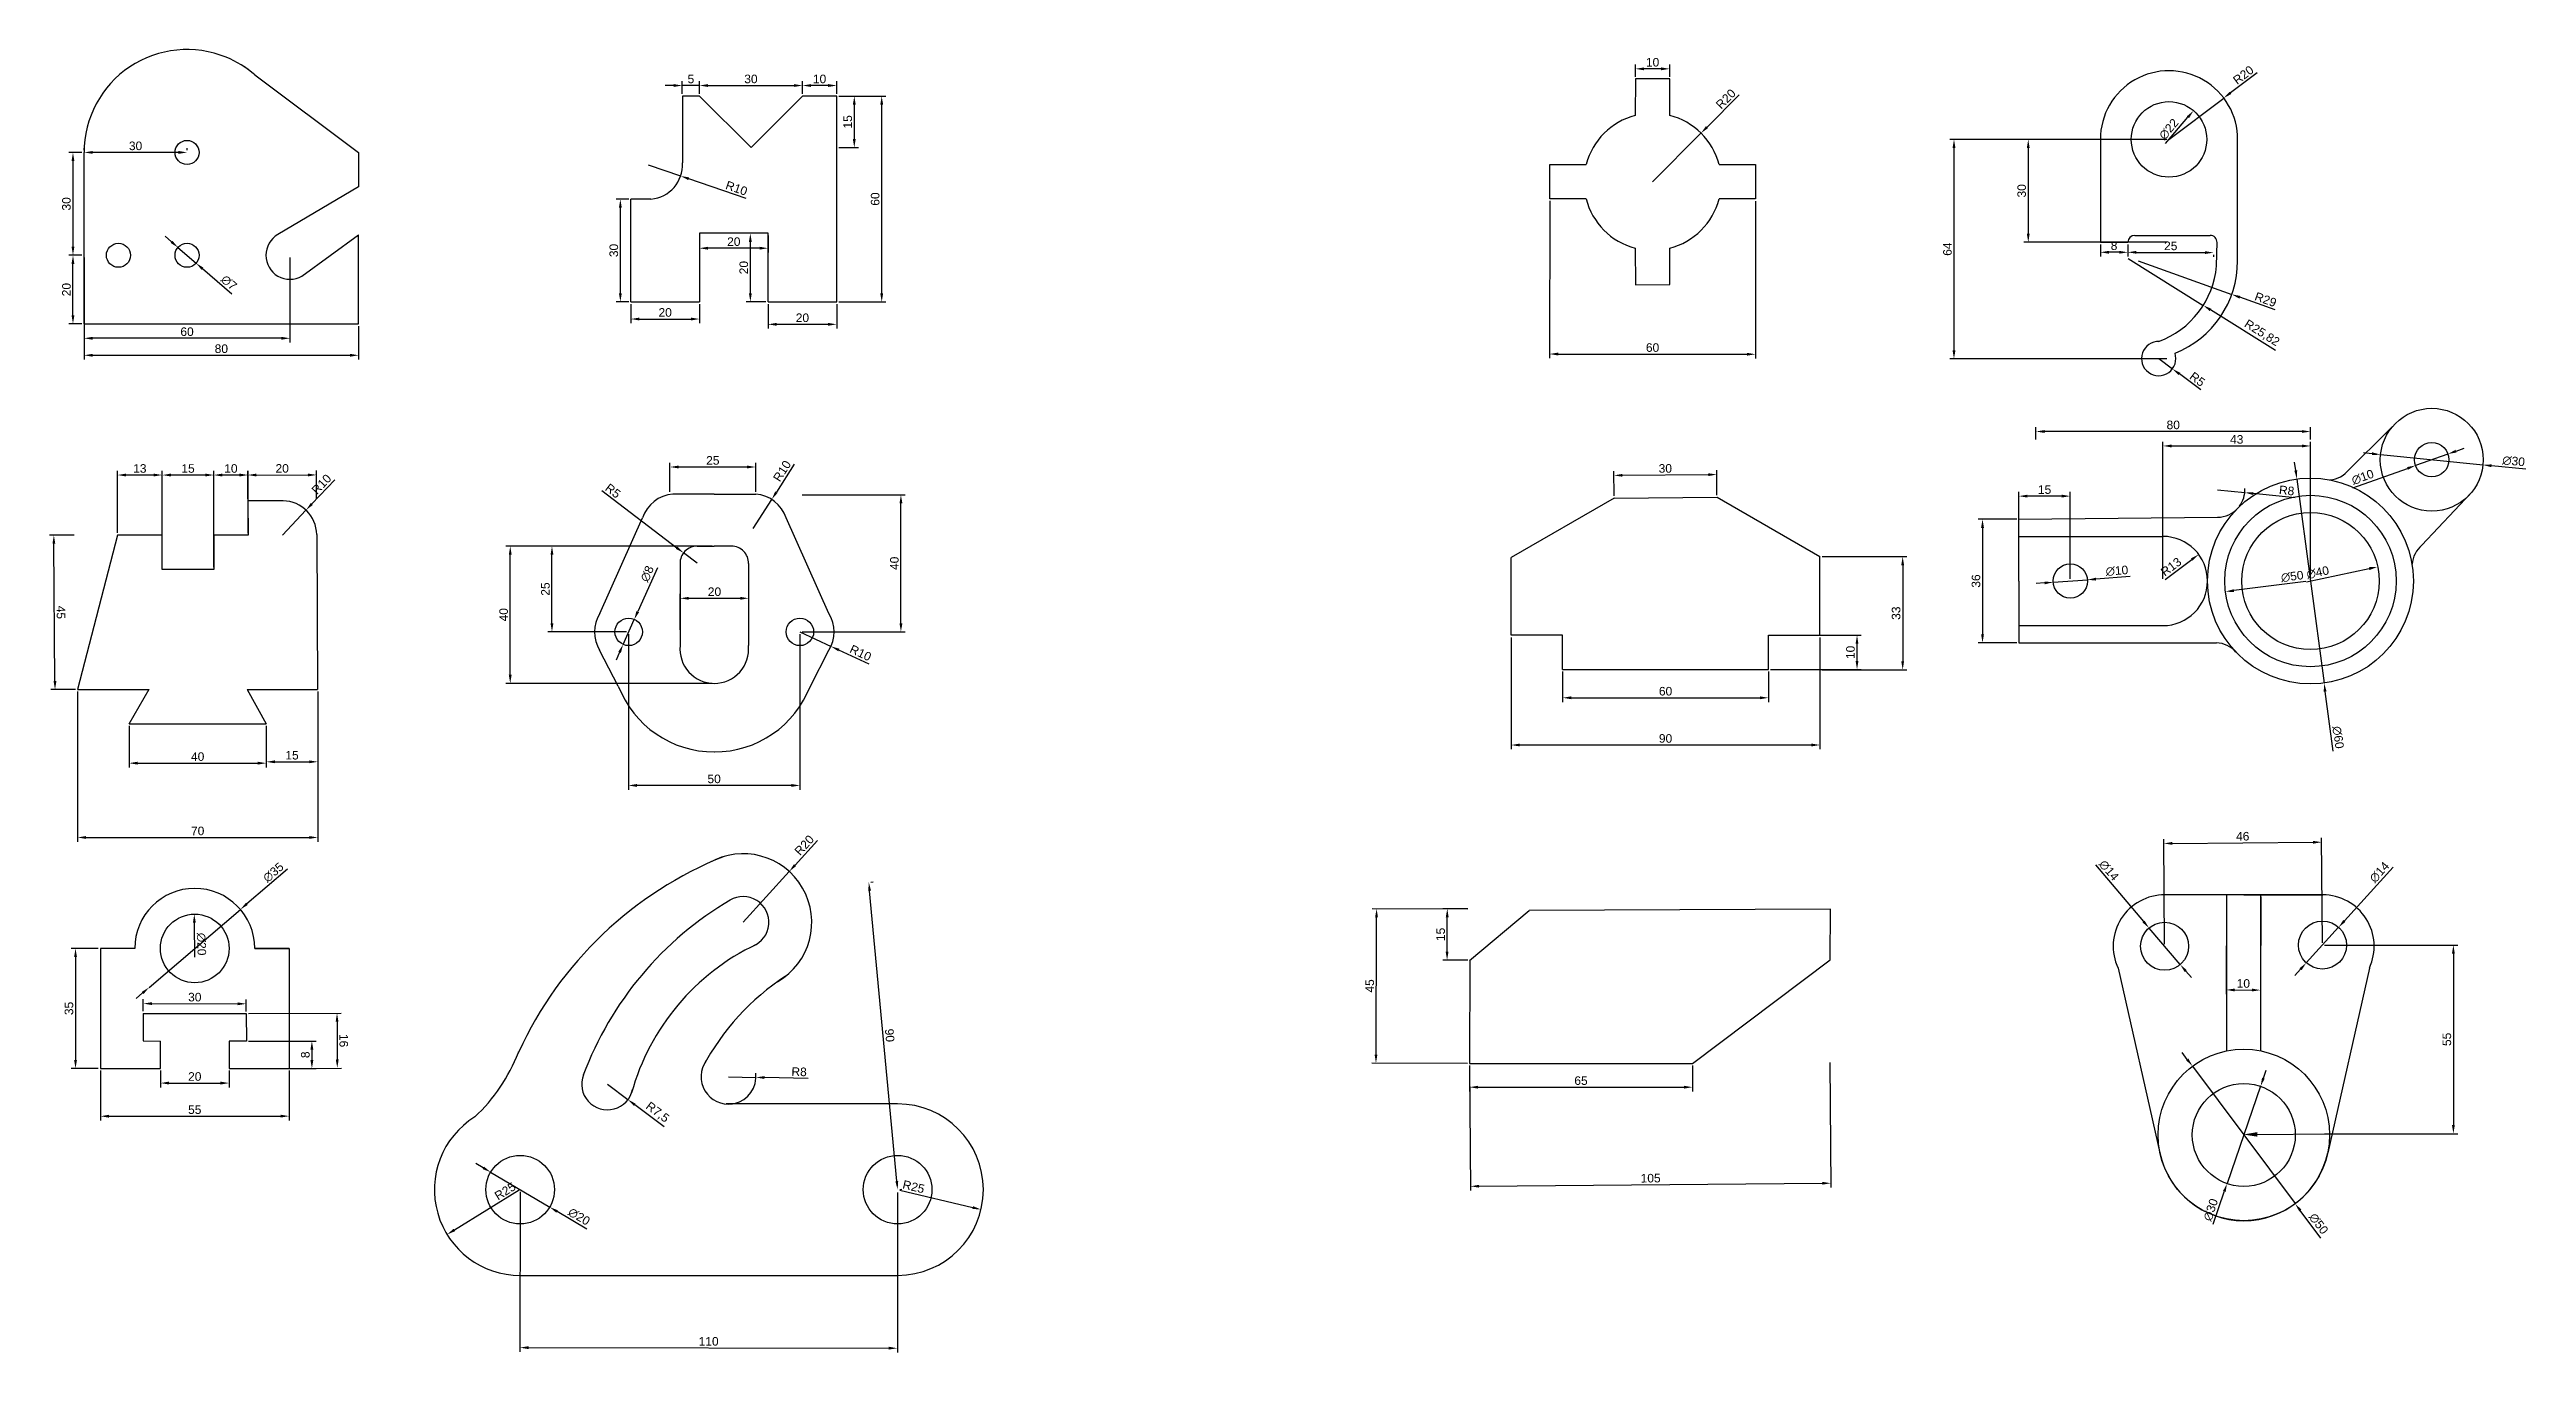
# Model space of a CAD drawing. Header units: millimetres. Extents: x 11680 to 12987, y 5009 to 5634.
# Drawn here: x 11680 to 12402, y 5250 to 5630 of the extents above; entities that cross this region are included whole.
import ezdxf
from ezdxf import colors
from ezdxf.entities.mleader import LeaderData, LeaderLine
from ezdxf.math import Vec2, Vec3

# ---------------------------------------------------------------- set-up
doc = ezdxf.new("R2010")
doc.units = ezdxf.units.MM
doc.styles.get("Standard").update_dxf_attribs({"font": 'arial.ttf'})
doc.dimstyles.new('ISO-25', dxfattribs={"dimtxt": 2.5, "dimasz": 2.5, "dimexe": 1.25, "dimexo": 0.625, "dimtad": 1, "dimtxsty": 'Standard', "dimcen": 2.5, "dimadec": 0, "dimazin": 0, "dimtfac": 1, "dimtmove": 0, "dimatfit": 3, "dimfxl": 1, "dimarcsym": 0})

msp = doc.modelspace()

# ---------------------------------------------------------------- blocks, each defined once
blk = doc.blocks.new('*D1')
at = {"color": 0, "lineweight": -2, "transparency": 16777216}
for p, q in [((11689.38, 5570), (11685.51, 5570)), ((11686.76, 5552.5), (11686.76, 5567.5)), ((11689.38, 5550), (11685.51, 5550))]:
    blk.add_line(p, q, dxfattribs=at)
at = {"color": 0, "transparency": 16777216}
for points in [[(11686.34, 5567.5), (11687.17, 5567.5), (11686.76, 5570)], [(11686.34, 5552.5), (11687.17, 5552.5), (11686.76, 5550)]]:
    blk.add_solid(points, dxfattribs=at)
at = {"layer": 'Defpoints', "color": 0, "transparency": 16777216}
for p in [(11686.76, 5570), (11690, 5570), (11690, 5550)]:
    blk.add_point(p, dxfattribs=at)
at = {"color": 0, "transparency": 16777216, "insert": (11684.86, 5560), "char_height": 2.5, "attachment_point": 5, "rotation": 90}
blk.add_mtext('20', dxfattribs=at)
blk = doc.blocks.new('*D2')
at = {"color": 0, "lineweight": -2, "transparency": 16777216}
for p, q in [((11689.38, 5600), (11685.51, 5600)), ((11686.76, 5597.5), (11686.76, 5572.5)), ((11689.38, 5570), (11685.51, 5570))]:
    blk.add_line(p, q, dxfattribs=at)
at = {"color": 0, "transparency": 16777216}
for points in [[(11686.34, 5597.5), (11687.17, 5597.5), (11686.76, 5600)], [(11686.34, 5572.5), (11687.17, 5572.5), (11686.76, 5570)]]:
    blk.add_solid(points, dxfattribs=at)
at = {"layer": 'Defpoints', "color": 0, "transparency": 16777216}
for p in [(11690, 5600), (11686.76, 5570), (11690, 5570)]:
    blk.add_point(p, dxfattribs=at)
at = {"color": 0, "transparency": 16777216, "insert": (11684.85, 5585), "char_height": 2.5, "attachment_point": 5, "rotation": 90}
blk.add_mtext('30', dxfattribs=at)
blk = doc.blocks.new('*D3')
at = {"color": 0, "lineweight": -2, "transparency": 16777216}
for p, q in [((11690, 5600.62), (11690, 5601.25)), ((11717.5, 5600), (11692.5, 5600)), ((11720, 5600.62), (11720, 5601.25))]:
    blk.add_line(p, q, dxfattribs=at)
at = {"color": 0, "transparency": 16777216}
for points in [[(11692.5, 5600.42), (11692.5, 5599.58), (11690, 5600)], [(11717.5, 5600.42), (11717.5, 5599.58), (11720, 5600)]]:
    blk.add_solid(points, dxfattribs=at)
at = {"layer": 'Defpoints', "color": 0, "transparency": 16777216}
for p in [(11690, 5600), (11690, 5600), (11720, 5600)]:
    blk.add_point(p, dxfattribs=at)
at = {"color": 0, "transparency": 16777216, "insert": (11705, 5601.9), "char_height": 2.5, "attachment_point": 5}
blk.add_mtext('30', dxfattribs=at)
blk = doc.blocks.new('*D4')
at = {"color": 0, "lineweight": -2, "transparency": 16777216}
for p, q in [((11690, 5569.38), (11690, 5544.56)), ((11750, 5569.38), (11750, 5544.56)), ((11747.5, 5545.81), (11692.5, 5545.81))]:
    blk.add_line(p, q, dxfattribs=at)
at = {"color": 0, "transparency": 16777216}
for points in [[(11692.5, 5546.23), (11692.5, 5545.4), (11690, 5545.81)], [(11747.5, 5546.23), (11747.5, 5545.4), (11750, 5545.81)]]:
    blk.add_solid(points, dxfattribs=at)
at = {"layer": 'Defpoints', "color": 0, "transparency": 16777216}
for p in [(11690, 5570), (11750, 5570), (11690, 5545.81)]:
    blk.add_point(p, dxfattribs=at)
at = {"color": 0, "transparency": 16777216, "insert": (11720, 5547.72), "char_height": 2.5, "attachment_point": 5}
blk.add_mtext('60', dxfattribs=at)
blk = doc.blocks.new('*D5')
at = {"color": 0, "lineweight": -2, "transparency": 16777216}
for p, q in [((11690, 5549.38), (11690, 5539.61)), ((11770, 5549.38), (11770, 5539.61)), ((11692.5, 5540.86), (11767.5, 5540.86))]:
    blk.add_line(p, q, dxfattribs=at)
at = {"color": 0, "transparency": 16777216}
for points in [[(11692.5, 5541.27), (11692.5, 5540.44), (11690, 5540.86)], [(11767.5, 5541.27), (11767.5, 5540.44), (11770, 5540.86)]]:
    blk.add_solid(points, dxfattribs=at)
at = {"layer": 'Defpoints', "color": 0, "transparency": 16777216}
for p in [(11690, 5550), (11770, 5550), (11770, 5540.86)]:
    blk.add_point(p, dxfattribs=at)
at = {"color": 0, "transparency": 16777216, "insert": (11730, 5542.76), "char_height": 2.5, "attachment_point": 5}
blk.add_mtext('80', dxfattribs=at)
blk = doc.blocks.new('*D6')
at = {"color": 0, "lineweight": -2, "transparency": 16777216}
for p, q in [((11715.47, 5573.93), (11713.58, 5575.57)), ((11717.36, 5572.29), (11722.64, 5567.71)), ((11733.04, 5558.69), (11724.53, 5566.07))]:
    blk.add_line(p, q, dxfattribs=at)
at = {"color": 0, "transparency": 16777216}
for points in [[(11715.74, 5574.25), (11715.19, 5573.62), (11717.36, 5572.29)], [(11724.81, 5566.38), (11724.26, 5565.75), (11722.64, 5567.71)]]:
    blk.add_solid(points, dxfattribs=at)
at = {"layer": 'Defpoints', "color": 0, "transparency": 16777216}
for p in [(11717.36, 5572.29), (11722.64, 5567.71)]:
    blk.add_point(p, dxfattribs=at)
at = {"color": 0, "transparency": 16777216, "insert": (11732.22, 5562.02), "char_height": 2.5, "attachment_point": 5, "rotation": 319.06902}
blk.add_mtext('∅7', dxfattribs=at)
blk = doc.blocks.new('*D7')
at = {"color": 0, "lineweight": -2, "transparency": 16777216}
for p, q in [((11861.85, 5619.5), (11859.35, 5619.5)), ((11864.35, 5617.04), (11864.35, 5620.75)), ((11869.35, 5619.5), (11864.35, 5619.5)), ((11869.35, 5617.04), (11869.35, 5620.75)), ((11871.85, 5619.5), (11874.35, 5619.5))]:
    blk.add_line(p, q, dxfattribs=at)
at = {"color": 0, "transparency": 16777216}
for points in [[(11861.85, 5619.92), (11861.85, 5619.09), (11864.35, 5619.5)], [(11871.85, 5619.92), (11871.85, 5619.09), (11869.35, 5619.5)]]:
    blk.add_solid(points, dxfattribs=at)
at = {"layer": 'Defpoints', "color": 0, "transparency": 16777216}
for p in [(11864.35, 5619.5), (11864.35, 5616.41), (11869.35, 5616.41)]:
    blk.add_point(p, dxfattribs=at)
at = {"color": 0, "transparency": 16777216, "insert": (11866.85, 5621.4), "char_height": 2.5, "attachment_point": 5}
blk.add_mtext('5', dxfattribs=at)
blk = doc.blocks.new('*D8')
at = {"color": 0, "lineweight": -2, "transparency": 16777216}
for p, q in [((11869.35, 5617.04), (11869.35, 5620.75)), ((11871.85, 5619.5), (11896.85, 5619.5)), ((11899.35, 5617.04), (11899.35, 5620.75))]:
    blk.add_line(p, q, dxfattribs=at)
at = {"color": 0, "transparency": 16777216}
for points in [[(11871.85, 5619.92), (11871.85, 5619.09), (11869.35, 5619.5)], [(11896.85, 5619.92), (11896.85, 5619.09), (11899.35, 5619.5)]]:
    blk.add_solid(points, dxfattribs=at)
at = {"layer": 'Defpoints', "color": 0, "transparency": 16777216}
for p in [(11869.35, 5616.41), (11899.35, 5619.5), (11899.35, 5616.41)]:
    blk.add_point(p, dxfattribs=at)
at = {"color": 0, "transparency": 16777216, "insert": (11884.35, 5621.41), "char_height": 2.5, "attachment_point": 5}
blk.add_mtext('30', dxfattribs=at)
blk = doc.blocks.new('*D9')
at = {"color": 0, "lineweight": -2, "transparency": 16777216}
for p, q in [((11899.35, 5617.04), (11899.35, 5620.75)), ((11906.85, 5619.5), (11901.85, 5619.5)), ((11909.35, 5617.04), (11909.35, 5620.75))]:
    blk.add_line(p, q, dxfattribs=at)
at = {"color": 0, "transparency": 16777216}
for points in [[(11901.85, 5619.92), (11901.85, 5619.09), (11899.35, 5619.5)], [(11906.85, 5619.92), (11906.85, 5619.09), (11909.35, 5619.5)]]:
    blk.add_solid(points, dxfattribs=at)
at = {"layer": 'Defpoints', "color": 0, "transparency": 16777216}
for p in [(11899.35, 5619.5), (11899.35, 5616.41), (11909.35, 5616.41)]:
    blk.add_point(p, dxfattribs=at)
at = {"color": 0, "transparency": 16777216, "insert": (11904.35, 5621.41), "char_height": 2.5, "attachment_point": 5}
blk.add_mtext('10', dxfattribs=at)
blk = doc.blocks.new('*D10')
at = {"color": 0, "lineweight": -2, "transparency": 16777216}
for p, q in [((11909.98, 5616.41), (11923.71, 5616.41)), ((11922.46, 5558.91), (11922.46, 5613.91)), ((11909.98, 5556.41), (11923.71, 5556.41))]:
    blk.add_line(p, q, dxfattribs=at)
at = {"color": 0, "transparency": 16777216}
for points in [[(11922.05, 5613.91), (11922.88, 5613.91), (11922.46, 5616.41)], [(11922.05, 5558.91), (11922.88, 5558.91), (11922.46, 5556.41)]]:
    blk.add_solid(points, dxfattribs=at)
at = {"layer": 'Defpoints', "color": 0, "transparency": 16777216}
for p in [(11909.35, 5616.41), (11922.46, 5616.41), (11909.35, 5556.41)]:
    blk.add_point(p, dxfattribs=at)
at = {"color": 0, "transparency": 16777216, "insert": (11920.56, 5586.41), "char_height": 2.5, "attachment_point": 5, "rotation": 90}
blk.add_mtext('60', dxfattribs=at)
blk = doc.blocks.new('*D11')
at = {"color": 0, "lineweight": -2, "transparency": 16777216}
for p, q in [((11909.98, 5616.41), (11915.72, 5616.41)), ((11914.47, 5613.91), (11914.47, 5603.91)), ((11909.98, 5601.41), (11915.72, 5601.41))]:
    blk.add_line(p, q, dxfattribs=at)
at = {"color": 0, "transparency": 16777216}
for points in [[(11914.05, 5613.91), (11914.89, 5613.91), (11914.47, 5616.41)], [(11914.05, 5603.91), (11914.89, 5603.91), (11914.47, 5601.41)]]:
    blk.add_solid(points, dxfattribs=at)
at = {"layer": 'Defpoints', "color": 0, "transparency": 16777216}
for p in [(11909.35, 5616.41), (11909.35, 5601.41), (11914.47, 5601.41)]:
    blk.add_point(p, dxfattribs=at)
at = {"color": 0, "transparency": 16777216, "insert": (11912.57, 5608.91), "char_height": 2.5, "attachment_point": 5, "rotation": 90}
blk.add_mtext('15', dxfattribs=at)
blk = doc.blocks.new('*D12')
at = {"color": 0, "lineweight": -2, "transparency": 16777216}
for p, q in [((11854.39, 5596.38), (11863.85, 5593.13)), ((11882.93, 5586.58), (11866.22, 5592.32))]:
    blk.add_line(p, q, dxfattribs=at)
at = {"color": 0, "transparency": 16777216}
blk.add_solid([(11866.35, 5592.71), (11866.08, 5591.93), (11863.85, 5593.13)], dxfattribs=at)
at = {"layer": 'Defpoints', "color": 0, "transparency": 16777216}
for p in [(11854.39, 5596.38), (11863.85, 5593.13)]:
    blk.add_point(p, dxfattribs=at)
at = {"color": 0, "transparency": 16777216, "insert": (11880.14, 5589.55), "char_height": 2.5, "attachment_point": 5, "rotation": 341.04736}
blk.add_mtext('R10', dxfattribs=at)
blk = doc.blocks.new('*D13')
at = {"color": 0, "lineweight": -2, "transparency": 16777216}
for p, q in [((11848.73, 5586.41), (11845.04, 5586.41)), ((11846.29, 5558.91), (11846.29, 5583.91)), ((11848.73, 5556.41), (11845.04, 5556.41))]:
    blk.add_line(p, q, dxfattribs=at)
at = {"color": 0, "transparency": 16777216}
for points in [[(11845.88, 5583.91), (11846.71, 5583.91), (11846.29, 5586.41)], [(11845.88, 5558.91), (11846.71, 5558.91), (11846.29, 5556.41)]]:
    blk.add_solid(points, dxfattribs=at)
at = {"layer": 'Defpoints', "color": 0, "transparency": 16777216}
for p in [(11846.29, 5586.41), (11849.35, 5586.41), (11849.35, 5556.41)]:
    blk.add_point(p, dxfattribs=at)
at = {"color": 0, "transparency": 16777216, "insert": (11844.39, 5571.41), "char_height": 2.5, "attachment_point": 5, "rotation": 90}
blk.add_mtext('30', dxfattribs=at)
blk = doc.blocks.new('*D14')
at = {"color": 0, "lineweight": -2, "transparency": 16777216}
for p, q in [((11849.35, 5555.79), (11849.35, 5550.18)), ((11851.85, 5551.43), (11866.85, 5551.43)), ((11869.35, 5555.79), (11869.35, 5550.18))]:
    blk.add_line(p, q, dxfattribs=at)
at = {"color": 0, "transparency": 16777216}
for points in [[(11851.85, 5551.84), (11851.85, 5551.01), (11849.35, 5551.43)], [(11866.85, 5551.84), (11866.85, 5551.01), (11869.35, 5551.43)]]:
    blk.add_solid(points, dxfattribs=at)
at = {"layer": 'Defpoints', "color": 0, "transparency": 16777216}
for p in [(11849.35, 5556.41), (11869.35, 5556.41), (11869.35, 5551.43)]:
    blk.add_point(p, dxfattribs=at)
at = {"color": 0, "transparency": 16777216, "insert": (11859.35, 5553.33), "char_height": 2.5, "attachment_point": 5}
blk.add_mtext('20', dxfattribs=at)
blk = doc.blocks.new('*D15')
at = {"color": 0, "lineweight": -2, "transparency": 16777216}
for p, q in [((11869.35, 5575.79), (11869.35, 5570.82)), ((11889.35, 5575.79), (11889.35, 5570.82)), ((11886.85, 5572.07), (11871.85, 5572.07))]:
    blk.add_line(p, q, dxfattribs=at)
at = {"color": 0, "transparency": 16777216}
for points in [[(11871.85, 5572.49), (11871.85, 5571.65), (11869.35, 5572.07)], [(11886.85, 5572.49), (11886.85, 5571.65), (11889.35, 5572.07)]]:
    blk.add_solid(points, dxfattribs=at)
at = {"layer": 'Defpoints', "color": 0, "transparency": 16777216}
for p in [(11869.35, 5576.41), (11889.35, 5576.41), (11869.35, 5572.07)]:
    blk.add_point(p, dxfattribs=at)
at = {"color": 0, "transparency": 16777216, "insert": (11879.35, 5573.97), "char_height": 2.5, "attachment_point": 5}
blk.add_mtext('20', dxfattribs=at)
blk = doc.blocks.new('*D16')
at = {"color": 0, "lineweight": -2, "transparency": 16777216}
for p, q in [((11888.73, 5576.41), (11882.93, 5576.41)), ((11884.18, 5558.91), (11884.18, 5573.91)), ((11888.73, 5556.41), (11882.93, 5556.41))]:
    blk.add_line(p, q, dxfattribs=at)
at = {"color": 0, "transparency": 16777216}
for points in [[(11883.76, 5573.91), (11884.59, 5573.91), (11884.18, 5576.41)], [(11883.76, 5558.91), (11884.59, 5558.91), (11884.18, 5556.41)]]:
    blk.add_solid(points, dxfattribs=at)
at = {"layer": 'Defpoints', "color": 0, "transparency": 16777216}
for p in [(11884.18, 5576.41), (11889.35, 5576.41), (11889.35, 5556.41)]:
    blk.add_point(p, dxfattribs=at)
at = {"color": 0, "transparency": 16777216, "insert": (11882.27, 5566.41), "char_height": 2.5, "attachment_point": 5, "rotation": 90}
blk.add_mtext('20', dxfattribs=at)
blk = doc.blocks.new('*D17')
at = {"color": 0, "lineweight": -2, "transparency": 16777216}
for p, q in [((11889.35, 5555.79), (11889.35, 5548.63)), ((11909.35, 5555.79), (11909.35, 5548.63)), ((11891.85, 5549.88), (11906.85, 5549.88))]:
    blk.add_line(p, q, dxfattribs=at)
at = {"color": 0, "transparency": 16777216}
for points in [[(11891.85, 5550.3), (11891.85, 5549.46), (11889.35, 5549.88)], [(11906.85, 5550.3), (11906.85, 5549.46), (11909.35, 5549.88)]]:
    blk.add_solid(points, dxfattribs=at)
at = {"layer": 'Defpoints', "color": 0, "transparency": 16777216}
for p in [(11889.35, 5556.41), (11909.35, 5556.41), (11909.35, 5549.88)]:
    blk.add_point(p, dxfattribs=at)
at = {"color": 0, "transparency": 16777216, "insert": (11899.35, 5551.78), "char_height": 2.5, "attachment_point": 5}
blk.add_mtext('20', dxfattribs=at)
blk = doc.blocks.new('*D18')
at = {"color": 0, "lineweight": -2, "transparency": 16777216}
for p, q in [((11699.74, 5489.06), (11699.74, 5507.19)), ((11710.24, 5505.94), (11702.24, 5505.94)), ((11712.74, 5489.06), (11712.74, 5507.19))]:
    blk.add_line(p, q, dxfattribs=at)
at = {"color": 0, "transparency": 16777216}
for points in [[(11702.24, 5506.36), (11702.24, 5505.52), (11699.74, 5505.94)], [(11710.24, 5506.36), (11710.24, 5505.52), (11712.74, 5505.94)]]:
    blk.add_solid(points, dxfattribs=at)
at = {"layer": 'Defpoints', "color": 0, "transparency": 16777216}
for p in [(11699.74, 5505.94), (11699.74, 5488.43), (11712.74, 5488.43)]:
    blk.add_point(p, dxfattribs=at)
at = {"color": 0, "transparency": 16777216, "insert": (11706.24, 5507.84), "char_height": 2.5, "attachment_point": 5}
blk.add_mtext('13', dxfattribs=at)
blk = doc.blocks.new('*D19')
at = {"color": 0, "lineweight": -2, "transparency": 16777216}
for p, q in [((11712.79, 5479.06), (11712.79, 5507.19)), ((11725.29, 5505.94), (11715.29, 5505.94)), ((11727.79, 5479.06), (11727.79, 5507.19))]:
    blk.add_line(p, q, dxfattribs=at)
at = {"color": 0, "transparency": 16777216}
for points in [[(11715.29, 5506.36), (11715.29, 5505.52), (11712.79, 5505.94)], [(11725.29, 5506.36), (11725.29, 5505.52), (11727.79, 5505.94)]]:
    blk.add_solid(points, dxfattribs=at)
at = {"layer": 'Defpoints', "color": 0, "transparency": 16777216}
for p in [(11712.79, 5505.94), (11712.79, 5478.43), (11727.79, 5478.43)]:
    blk.add_point(p, dxfattribs=at)
at = {"color": 0, "transparency": 16777216, "insert": (11720.29, 5507.84), "char_height": 2.5, "attachment_point": 5}
blk.add_mtext('15', dxfattribs=at)
blk = doc.blocks.new('*D20')
at = {"color": 0, "lineweight": -2, "transparency": 16777216}
for p, q in [((11727.79, 5489.06), (11727.79, 5507.19)), ((11735.29, 5505.94), (11730.29, 5505.94)), ((11737.79, 5489.04), (11737.79, 5507.19))]:
    blk.add_line(p, q, dxfattribs=at)
at = {"color": 0, "transparency": 16777216}
for points in [[(11730.29, 5506.36), (11730.29, 5505.52), (11727.79, 5505.94)], [(11735.29, 5506.36), (11735.29, 5505.52), (11737.79, 5505.94)]]:
    blk.add_solid(points, dxfattribs=at)
at = {"layer": 'Defpoints', "color": 0, "transparency": 16777216}
for p in [(11727.79, 5505.94), (11727.79, 5488.43), (11737.79, 5488.42)]:
    blk.add_point(p, dxfattribs=at)
at = {"color": 0, "transparency": 16777216, "insert": (11732.79, 5507.84), "char_height": 2.5, "attachment_point": 5}
blk.add_mtext('10', dxfattribs=at)
blk = doc.blocks.new('*D21')
at = {"color": 0, "lineweight": -2, "transparency": 16777216}
for p, q in [((11737.75, 5499.04), (11737.74, 5507.19)), ((11740.24, 5505.94), (11755.24, 5505.96)), ((11757.75, 5499.07), (11757.74, 5507.22))]:
    blk.add_line(p, q, dxfattribs=at)
at = {"color": 0, "transparency": 16777216}
for points in [[(11740.24, 5506.36), (11740.24, 5505.53), (11737.74, 5505.94)], [(11755.24, 5506.38), (11755.24, 5505.55), (11757.74, 5505.97)]]:
    blk.add_solid(points, dxfattribs=at)
at = {"layer": 'Defpoints', "color": 0, "transparency": 16777216}
for p in [(11757.74, 5505.97), (11737.75, 5498.42), (11757.75, 5498.44)]:
    blk.add_point(p, dxfattribs=at)
at = {"color": 0, "transparency": 16777216, "insert": (11747.73, 5507.86), "char_height": 2.5, "attachment_point": 5, "rotation": 0.0748}
blk.add_mtext('20', dxfattribs=at)
blk = doc.blocks.new('*D22')
at = {"color": 0, "lineweight": -2, "transparency": 16777216}
for p, q in [((11763.05, 5504.58), (11756.38, 5497.52)), ((11747.8, 5488.43), (11754.66, 5495.7))]:
    blk.add_line(p, q, dxfattribs=at)
at = {"color": 0, "transparency": 16777216}
blk.add_solid([(11756.08, 5497.8), (11756.68, 5497.23), (11754.66, 5495.7)], dxfattribs=at)
at = {"layer": 'Defpoints', "color": 0, "transparency": 16777216}
for p in [(11754.66, 5495.7), (11747.8, 5488.43)]:
    blk.add_point(p, dxfattribs=at)
at = {"color": 0, "transparency": 16777216, "insert": (11759.19, 5503.26), "char_height": 2.5, "attachment_point": 5, "rotation": 46.62231}
blk.add_mtext('R10', dxfattribs=at)
blk = doc.blocks.new('*D23')
at = {"color": 0, "lineweight": -2, "transparency": 16777216}
for p, q in [((11743.1, 5432.82), (11743.1, 5421.08)), ((11758.1, 5432.82), (11758.1, 5421.08)), ((11745.6, 5422.33), (11755.6, 5422.33))]:
    blk.add_line(p, q, dxfattribs=at)
at = {"color": 0, "transparency": 16777216}
for points in [[(11745.6, 5422.75), (11745.6, 5421.92), (11743.1, 5422.33)], [(11755.6, 5422.75), (11755.6, 5421.92), (11758.1, 5422.33)]]:
    blk.add_solid(points, dxfattribs=at)
at = {"layer": 'Defpoints', "color": 0, "transparency": 16777216}
for p in [(11743.1, 5433.44), (11758.1, 5433.44), (11758.1, 5422.33)]:
    blk.add_point(p, dxfattribs=at)
at = {"color": 0, "transparency": 16777216, "insert": (11750.6, 5424.24), "char_height": 2.5, "attachment_point": 5}
blk.add_mtext('15', dxfattribs=at)
blk = doc.blocks.new('*D24')
at = {"color": 0, "lineweight": -2, "transparency": 16777216}
for p, q in [((11687.12, 5488.44), (11679.93, 5488.38)), ((11681.51, 5445.89), (11681.2, 5485.89)), ((11687.47, 5443.44), (11680.28, 5443.38))]:
    blk.add_line(p, q, dxfattribs=at)
at = {"color": 0, "transparency": 16777216}
for points in [[(11681.61, 5485.89), (11680.78, 5485.89), (11681.18, 5488.39)], [(11681.93, 5445.89), (11681.09, 5445.89), (11681.53, 5443.39)]]:
    blk.add_solid(points, dxfattribs=at)
at = {"layer": 'Defpoints', "color": 0, "transparency": 16777216}
for p in [(11681.18, 5488.39), (11687.75, 5488.44), (11688.1, 5443.44)]:
    blk.add_point(p, dxfattribs=at)
at = {"color": 0, "transparency": 16777216, "insert": (11683.25, 5465.91), "char_height": 2.5, "attachment_point": 5, "rotation": 270.44869}
blk.add_mtext('45', dxfattribs=at)
blk = doc.blocks.new('*D25')
at = {"color": 0, "lineweight": -2, "transparency": 16777216}
for p, q in [((11688.1, 5442.82), (11688.1, 5399.02)), ((11758.1, 5442.82), (11758.1, 5399.02)), ((11690.6, 5400.27), (11755.6, 5400.27))]:
    blk.add_line(p, q, dxfattribs=at)
at = {"color": 0, "transparency": 16777216}
for points in [[(11690.6, 5400.69), (11690.6, 5399.85), (11688.1, 5400.27)], [(11755.6, 5400.69), (11755.6, 5399.85), (11758.1, 5400.27)]]:
    blk.add_solid(points, dxfattribs=at)
at = {"layer": 'Defpoints', "color": 0, "transparency": 16777216}
for p in [(11688.1, 5443.44), (11758.1, 5443.44), (11758.1, 5400.27)]:
    blk.add_point(p, dxfattribs=at)
at = {"color": 0, "transparency": 16777216, "insert": (11723.1, 5402.17), "char_height": 2.5, "attachment_point": 5}
blk.add_mtext('70', dxfattribs=at)
blk = doc.blocks.new('*D26')
at = {"color": 0, "lineweight": -2, "transparency": 16777216}
for p, q in [((11703.1, 5432.82), (11703.1, 5420.69)), ((11743.1, 5432.82), (11743.1, 5420.69)), ((11705.6, 5421.94), (11740.6, 5421.94))]:
    blk.add_line(p, q, dxfattribs=at)
at = {"color": 0, "transparency": 16777216}
for points in [[(11705.6, 5422.36), (11705.6, 5421.52), (11703.1, 5421.94)], [(11740.6, 5422.36), (11740.6, 5421.52), (11743.1, 5421.94)]]:
    blk.add_solid(points, dxfattribs=at)
at = {"layer": 'Defpoints', "color": 0, "transparency": 16777216}
for p in [(11703.1, 5433.44), (11743.1, 5433.44), (11743.1, 5421.94)]:
    blk.add_point(p, dxfattribs=at)
at = {"color": 0, "transparency": 16777216, "insert": (11723.1, 5423.84), "char_height": 2.5, "attachment_point": 5}
blk.add_mtext('40', dxfattribs=at)
blk = doc.blocks.new('*D27')
at = {"color": 0, "lineweight": -2, "transparency": 16777216}
for p, q in [((11896.98, 5509.13), (11891.76, 5500.94)), ((11885.04, 5490.4), (11890.42, 5498.83))]:
    blk.add_line(p, q, dxfattribs=at)
at = {"color": 0, "transparency": 16777216}
blk.add_solid([(11891.41, 5501.16), (11892.11, 5500.72), (11890.42, 5498.83)], dxfattribs=at)
at = {"layer": 'Defpoints', "color": 0, "transparency": 16777216}
for p in [(11890.42, 5498.83), (11885.04, 5490.4)]:
    blk.add_point(p, dxfattribs=at)
at = {"color": 0, "transparency": 16777216, "insert": (11893.44, 5507.11), "char_height": 2.5, "attachment_point": 5, "rotation": 57.47852}
blk.add_mtext('R10', dxfattribs=at)
blk = doc.blocks.new('*D28')
at = {"color": 0, "lineweight": -2, "transparency": 16777216}
for p, q in [((11863.72, 5460.82), (11863.72, 5471.26)), ((11866.22, 5470.01), (11881.22, 5470.01)), ((11883.72, 5460.82), (11883.72, 5471.26))]:
    blk.add_line(p, q, dxfattribs=at)
at = {"color": 0, "transparency": 16777216}
for points in [[(11866.22, 5470.42), (11866.22, 5469.59), (11863.72, 5470.01)], [(11881.22, 5470.42), (11881.22, 5469.59), (11883.72, 5470.01)]]:
    blk.add_solid(points, dxfattribs=at)
at = {"layer": 'Defpoints', "color": 0, "transparency": 16777216}
for p in [(11883.72, 5470.01), (11863.72, 5460.2), (11883.72, 5460.2)]:
    blk.add_point(p, dxfattribs=at)
at = {"color": 0, "transparency": 16777216, "insert": (11873.72, 5471.91), "char_height": 2.5, "attachment_point": 5}
blk.add_mtext('20', dxfattribs=at)
blk = doc.blocks.new('*D29')
at = {"color": 0, "lineweight": -2, "transparency": 16777216}
for p, q in [((11898.62, 5460.2), (11907.69, 5455.98)), ((11918.77, 5450.83), (11909.96, 5454.93))]:
    blk.add_line(p, q, dxfattribs=at)
at = {"color": 0, "transparency": 16777216}
blk.add_solid([(11910.13, 5455.3), (11909.78, 5454.55), (11907.69, 5455.98)], dxfattribs=at)
at = {"layer": 'Defpoints', "color": 0, "transparency": 16777216}
for p in [(11898.62, 5460.2), (11907.69, 5455.98)]:
    blk.add_point(p, dxfattribs=at)
at = {"color": 0, "transparency": 16777216, "insert": (11916.3, 5454.07), "char_height": 2.5, "attachment_point": 5, "rotation": 335.05705}
blk.add_mtext('R10', dxfattribs=at)
blk = doc.blocks.new('*D30')
at = {"color": 0, "lineweight": -2, "transparency": 16777216}
for p, q in [((11857.07, 5478.91), (11851.36, 5466.13)), ((11847.09, 5456.54), (11850.35, 5463.85)), ((11846.07, 5454.26), (11845.05, 5451.98))]:
    blk.add_line(p, q, dxfattribs=at)
at = {"color": 0, "transparency": 16777216}
for points in [[(11850.98, 5466.3), (11851.75, 5465.96), (11850.35, 5463.85)], [(11845.69, 5454.43), (11846.45, 5454.09), (11847.09, 5456.54)]]:
    blk.add_solid(points, dxfattribs=at)
at = {"layer": 'Defpoints', "color": 0, "transparency": 16777216}
for p in [(11850.35, 5463.85), (11847.09, 5456.54)]:
    blk.add_point(p, dxfattribs=at)
at = {"color": 0, "transparency": 16777216, "insert": (11854.12, 5477.15), "char_height": 2.5, "attachment_point": 5, "rotation": 65.95978}
blk.add_mtext('∅8', dxfattribs=at)
blk = doc.blocks.new('*D31')
at = {"color": 0, "lineweight": -2, "transparency": 16777216}
for p, q in [((11840.87, 5501.42), (11862.71, 5484.75)), ((11868.68, 5480.2), (11864.7, 5483.24))]:
    blk.add_line(p, q, dxfattribs=at)
at = {"color": 0, "transparency": 16777216}
blk.add_solid([(11862.97, 5485.08), (11862.46, 5484.42), (11864.7, 5483.24)], dxfattribs=at)
at = {"layer": 'Defpoints', "color": 0, "transparency": 16777216}
for p in [(11864.7, 5483.24), (11868.68, 5480.2)]:
    blk.add_point(p, dxfattribs=at)
at = {"color": 0, "transparency": 16777216, "insert": (11844.13, 5501.32), "char_height": 2.5, "attachment_point": 5, "rotation": 322.65088}
blk.add_mtext('R5', dxfattribs=at)
blk = doc.blocks.new('*D32')
at = {"color": 0, "lineweight": -2, "transparency": 16777216}
for p, q in [((11848.09, 5485.2), (11825.11, 5485.2)), ((11826.36, 5462.7), (11826.36, 5482.7)), ((11848.09, 5460.2), (11825.11, 5460.2))]:
    blk.add_line(p, q, dxfattribs=at)
at = {"color": 0, "transparency": 16777216}
for points in [[(11825.95, 5482.7), (11826.78, 5482.7), (11826.36, 5485.2)], [(11825.95, 5462.7), (11826.78, 5462.7), (11826.36, 5460.2)]]:
    blk.add_solid(points, dxfattribs=at)
at = {"layer": 'Defpoints', "color": 0, "transparency": 16777216}
for p in [(11826.36, 5485.2), (11848.72, 5485.2), (11848.72, 5460.2)]:
    blk.add_point(p, dxfattribs=at)
at = {"color": 0, "transparency": 16777216, "insert": (11824.46, 5472.7), "char_height": 2.5, "attachment_point": 5, "rotation": 90}
blk.add_mtext('25', dxfattribs=at)
blk = doc.blocks.new('*D33')
at = {"color": 0, "lineweight": -2, "transparency": 16777216}
for p, q in [((11873.04, 5485.2), (11812.95, 5485.2)), ((11814.2, 5447.7), (11814.2, 5482.7)), ((11873.04, 5445.2), (11812.95, 5445.2))]:
    blk.add_line(p, q, dxfattribs=at)
at = {"color": 0, "transparency": 16777216}
for points in [[(11813.78, 5482.7), (11814.61, 5482.7), (11814.2, 5485.2)], [(11813.78, 5447.7), (11814.61, 5447.7), (11814.2, 5445.2)]]:
    blk.add_solid(points, dxfattribs=at)
at = {"layer": 'Defpoints', "color": 0, "transparency": 16777216}
for p in [(11814.2, 5485.2), (11873.66, 5485.2), (11873.66, 5445.2)]:
    blk.add_point(p, dxfattribs=at)
at = {"color": 0, "transparency": 16777216, "insert": (11812.29, 5465.2), "char_height": 2.5, "attachment_point": 5, "rotation": 90}
blk.add_mtext('40', dxfattribs=at)
blk = doc.blocks.new('*D34')
at = {"color": 0, "lineweight": -2, "transparency": 16777216}
for p, q in [((11848.62, 5459.57), (11848.62, 5414.19)), ((11898.62, 5459.57), (11898.62, 5414.19)), ((11896.12, 5415.44), (11851.12, 5415.44))]:
    blk.add_line(p, q, dxfattribs=at)
at = {"color": 0, "transparency": 16777216}
for points in [[(11851.12, 5415.86), (11851.12, 5415.02), (11848.62, 5415.44)], [(11896.12, 5415.86), (11896.12, 5415.02), (11898.62, 5415.44)]]:
    blk.add_solid(points, dxfattribs=at)
at = {"layer": 'Defpoints', "color": 0, "transparency": 16777216}
for p in [(11848.62, 5460.2), (11898.62, 5460.2), (11848.62, 5415.44)]:
    blk.add_point(p, dxfattribs=at)
at = {"color": 0, "transparency": 16777216, "insert": (11873.62, 5417.34), "char_height": 2.5, "attachment_point": 5}
blk.add_mtext('50', dxfattribs=at)
blk = doc.blocks.new('*D35')
at = {"color": 0, "lineweight": -2, "transparency": 16777216}
for p, q in [((11899.25, 5500.2), (11929.31, 5500.2)), ((11928.06, 5462.7), (11928.06, 5497.7)), ((11899.25, 5460.2), (11929.31, 5460.2))]:
    blk.add_line(p, q, dxfattribs=at)
at = {"color": 0, "transparency": 16777216}
for points in [[(11927.64, 5497.7), (11928.48, 5497.7), (11928.06, 5500.2)], [(11927.64, 5462.7), (11928.48, 5462.7), (11928.06, 5460.2)]]:
    blk.add_solid(points, dxfattribs=at)
at = {"layer": 'Defpoints', "color": 0, "transparency": 16777216}
for p in [(11898.62, 5500.2), (11928.06, 5500.2), (11898.62, 5460.2)]:
    blk.add_point(p, dxfattribs=at)
at = {"color": 0, "transparency": 16777216, "insert": (11926.16, 5480.2), "char_height": 2.5, "attachment_point": 5, "rotation": 90}
blk.add_mtext('40', dxfattribs=at)
blk = doc.blocks.new('*D36')
at = {"color": 0, "lineweight": -2, "transparency": 16777216}
for p, q in [((11860.74, 5501), (11860.74, 5509.53)), ((11883.24, 5508.28), (11863.24, 5508.28)), ((11885.74, 5501), (11885.74, 5509.53))]:
    blk.add_line(p, q, dxfattribs=at)
at = {"color": 0, "transparency": 16777216}
for points in [[(11863.24, 5508.7), (11863.24, 5507.87), (11860.74, 5508.28)], [(11883.24, 5508.7), (11883.24, 5507.87), (11885.74, 5508.28)]]:
    blk.add_solid(points, dxfattribs=at)
at = {"layer": 'Defpoints', "color": 0, "transparency": 16777216}
for p in [(11860.74, 5508.28), (11860.74, 5500.38), (11885.74, 5500.38)]:
    blk.add_point(p, dxfattribs=at)
at = {"color": 0, "transparency": 16777216, "insert": (11873.24, 5510.19), "char_height": 2.5, "attachment_point": 5}
blk.add_mtext('25', dxfattribs=at)
blk = doc.blocks.new('*D37')
at = {"color": 0, "lineweight": -2, "transparency": 16777216}
blk.add_line((11722.29, 5365.38), (11722.14, 5375.42), dxfattribs=at)
at = {"color": 0, "transparency": 16777216}
blk.add_solid([(11722.56, 5375.43), (11721.72, 5375.41), (11722.11, 5377.92)], dxfattribs=at)
at = {"layer": 'Defpoints', "color": 0, "transparency": 16777216}
for p in [(11722.11, 5377.92), (11722.39, 5357.92)]:
    blk.add_point(p, dxfattribs=at)
at = {"color": 0, "transparency": 16777216, "insert": (11724.2, 5369.18), "char_height": 2.5, "attachment_point": 5, "rotation": 270.82763}
blk.add_mtext('∅20', dxfattribs=at)
blk = doc.blocks.new('*D38')
at = {"color": 0, "lineweight": -2, "transparency": 16777216}
for p, q in [((11749.31, 5391.05), (11737.45, 5380.91)), ((11708.95, 5356.55), (11735.55, 5379.29)), ((11707.05, 5354.93), (11705.15, 5353.3))]:
    blk.add_line(p, q, dxfattribs=at)
at = {"color": 0, "transparency": 16777216}
for points in [[(11737.18, 5381.23), (11737.72, 5380.6), (11735.55, 5379.29)], [(11706.78, 5355.24), (11707.32, 5354.61), (11708.95, 5356.55)]]:
    blk.add_solid(points, dxfattribs=at)
at = {"layer": 'Defpoints', "color": 0, "transparency": 16777216}
for p in [(11735.55, 5379.29), (11708.95, 5356.55)]:
    blk.add_point(p, dxfattribs=at)
at = {"color": 0, "transparency": 16777216, "insert": (11745.16, 5390.09), "char_height": 2.5, "attachment_point": 5, "rotation": 40.52095}
blk.add_mtext('∅35', dxfattribs=at)
blk = doc.blocks.new('*D39')
at = {"color": 0, "lineweight": -2, "transparency": 16777216}
for p, q in [((11707.25, 5349.6), (11707.26, 5353.09)), ((11709.75, 5351.83), (11734.75, 5351.79)), ((11737.25, 5349.55), (11737.26, 5353.03))]:
    blk.add_line(p, q, dxfattribs=at)
at = {"color": 0, "transparency": 16777216}
for points in [[(11709.76, 5352.25), (11709.75, 5351.42), (11707.25, 5351.84)], [(11734.76, 5352.2), (11734.75, 5351.37), (11737.25, 5351.78)]]:
    blk.add_solid(points, dxfattribs=at)
at = {"layer": 'Defpoints', "color": 0, "transparency": 16777216}
for p in [(11737.25, 5351.78), (11707.25, 5348.97), (11737.25, 5348.92)]:
    blk.add_point(p, dxfattribs=at)
at = {"color": 0, "transparency": 16777216, "insert": (11722.26, 5353.71), "char_height": 2.5, "attachment_point": 5, "rotation": 359.89927}
blk.add_mtext('30', dxfattribs=at)
blk = doc.blocks.new('*D40')
at = {"color": 0, "lineweight": -2, "transparency": 16777216}
for p, q in [((11712.25, 5332.3), (11712.25, 5327.42)), ((11714.75, 5328.67), (11729.75, 5328.67)), ((11732.25, 5332.3), (11732.25, 5327.42))]:
    blk.add_line(p, q, dxfattribs=at)
at = {"color": 0, "transparency": 16777216}
for points in [[(11714.75, 5329.09), (11714.75, 5328.25), (11712.25, 5328.67)], [(11729.75, 5329.09), (11729.75, 5328.25), (11732.25, 5328.67)]]:
    blk.add_solid(points, dxfattribs=at)
at = {"layer": 'Defpoints', "color": 0, "transparency": 16777216}
for p in [(11712.25, 5332.92), (11732.25, 5332.92), (11732.25, 5328.67)]:
    blk.add_point(p, dxfattribs=at)
at = {"color": 0, "transparency": 16777216, "insert": (11722.25, 5330.57), "char_height": 2.5, "attachment_point": 5}
blk.add_mtext('20', dxfattribs=at)
blk = doc.blocks.new('*D41')
at = {"color": 0, "lineweight": -2, "transparency": 16777216}
for p, q in [((11694.75, 5332.3), (11694.76, 5317.75)), ((11749.75, 5332.32), (11749.76, 5317.78)), ((11697.26, 5319), (11747.26, 5319.02))]:
    blk.add_line(p, q, dxfattribs=at)
at = {"color": 0, "transparency": 16777216}
for points in [[(11697.26, 5319.42), (11697.26, 5318.59), (11694.76, 5319)], [(11747.26, 5319.44), (11747.26, 5318.61), (11749.76, 5319.03)]]:
    blk.add_solid(points, dxfattribs=at)
at = {"layer": 'Defpoints', "color": 0, "transparency": 16777216}
for p in [(11694.75, 5332.92), (11749.75, 5332.94), (11749.76, 5319.03)]:
    blk.add_point(p, dxfattribs=at)
at = {"color": 0, "transparency": 16777216, "insert": (11722.25, 5320.91), "char_height": 2.5, "attachment_point": 5, "rotation": 0.02402}
blk.add_mtext('55', dxfattribs=at)
blk = doc.blocks.new('*D42')
at = {"color": 0, "lineweight": -2, "transparency": 16777216}
for p, q in [((11694.12, 5367.92), (11686.26, 5367.92)), ((11687.51, 5365.42), (11687.51, 5335.42)), ((11694.12, 5332.92), (11686.26, 5332.92))]:
    blk.add_line(p, q, dxfattribs=at)
at = {"color": 0, "transparency": 16777216}
for points in [[(11687.09, 5365.42), (11687.92, 5365.42), (11687.51, 5367.92)], [(11687.09, 5335.42), (11687.92, 5335.42), (11687.51, 5332.92)]]:
    blk.add_solid(points, dxfattribs=at)
at = {"layer": 'Defpoints', "color": 0, "transparency": 16777216}
for p in [(11694.75, 5367.92), (11687.51, 5332.92), (11694.75, 5332.92)]:
    blk.add_point(p, dxfattribs=at)
at = {"color": 0, "transparency": 16777216, "insert": (11685.6, 5350.42), "char_height": 2.5, "attachment_point": 5, "rotation": 90}
blk.add_mtext('35', dxfattribs=at)
blk = doc.blocks.new('*D43')
at = {"color": 0, "lineweight": -2, "transparency": 16777216}
for p, q in [((11737.91, 5340.92), (11757.64, 5340.92)), ((11756.39, 5338.42), (11756.39, 5335.42)), ((11737.91, 5332.92), (11757.64, 5332.92))]:
    blk.add_line(p, q, dxfattribs=at)
at = {"color": 0, "transparency": 16777216}
for points in [[(11755.97, 5338.42), (11756.81, 5338.42), (11756.39, 5340.92)], [(11755.97, 5335.42), (11756.81, 5335.42), (11756.39, 5332.92)]]:
    blk.add_solid(points, dxfattribs=at)
at = {"layer": 'Defpoints', "color": 0, "transparency": 16777216}
for p in [(11737.29, 5340.92), (11737.29, 5332.92), (11756.39, 5332.92)]:
    blk.add_point(p, dxfattribs=at)
at = {"color": 0, "transparency": 16777216, "insert": (11754.49, 5336.92), "char_height": 2.5, "attachment_point": 5, "rotation": 90}
blk.add_mtext('8', dxfattribs=at)
blk = doc.blocks.new('*D44')
at = {"color": 0, "lineweight": -2, "transparency": 16777216}
for p, q in [((11737.87, 5348.92), (11764.96, 5349.05)), ((11763.72, 5346.55), (11763.77, 5335.55)), ((11737.95, 5332.92), (11765.04, 5333.05))]:
    blk.add_line(p, q, dxfattribs=at)
at = {"color": 0, "transparency": 16777216}
for points in [[(11764.14, 5346.55), (11763.31, 5346.54), (11763.71, 5349.05)], [(11764.19, 5335.55), (11763.36, 5335.54), (11763.79, 5333.05)]]:
    blk.add_solid(points, dxfattribs=at)
at = {"layer": 'Defpoints', "color": 0, "transparency": 16777216}
for p in [(11737.25, 5348.92), (11737.33, 5332.92), (11763.79, 5333.05)]:
    blk.add_point(p, dxfattribs=at)
at = {"color": 0, "transparency": 16777216, "insert": (11765.65, 5341.06), "char_height": 2.5, "attachment_point": 5, "rotation": 270.2733}
blk.add_mtext('16', dxfattribs=at)
blk = doc.blocks.new('*D45')
at = {"color": 0, "lineweight": -2, "transparency": 16777216}
for p, q in [((11903.72, 5399.41), (11897.2, 5392.21)), ((11882.09, 5375.54), (11895.52, 5390.36))]:
    blk.add_line(p, q, dxfattribs=at)
at = {"color": 0, "transparency": 16777216}
blk.add_solid([(11896.89, 5392.49), (11897.51, 5391.93), (11895.52, 5390.36)], dxfattribs=at)
at = {"layer": 'Defpoints', "color": 0, "transparency": 16777216}
for p in [(11895.52, 5390.36), (11882.09, 5375.54)]:
    blk.add_point(p, dxfattribs=at)
at = {"color": 0, "transparency": 16777216, "insert": (11899.89, 5398.02), "char_height": 2.5, "attachment_point": 5, "rotation": 47.82156}
blk.add_mtext('R20', dxfattribs=at)
blk = doc.blocks.new('*D46')
at = {"color": 0, "lineweight": -2, "transparency": 16777216}
for p, q in [((11806.33, 5303.96), (11804.18, 5305.24)), ((11808.49, 5302.69), (11825.7, 5292.5)), ((11836.49, 5286.11), (11827.85, 5291.23))]:
    blk.add_line(p, q, dxfattribs=at)
at = {"color": 0, "transparency": 16777216}
for points in [[(11806.55, 5304.32), (11806.12, 5303.61), (11808.49, 5302.69)], [(11828.06, 5291.59), (11827.63, 5290.87), (11825.7, 5292.5)]]:
    blk.add_solid(points, dxfattribs=at)
at = {"layer": 'Defpoints', "color": 0, "transparency": 16777216}
for p in [(11808.49, 5302.69), (11825.7, 5292.5)]:
    blk.add_point(p, dxfattribs=at)
at = {"color": 0, "transparency": 16777216, "insert": (11834.25, 5289.73), "char_height": 2.5, "attachment_point": 5, "rotation": 329.37278}
blk.add_mtext('∅20', dxfattribs=at)
blk = doc.blocks.new('*D47')
at = {"color": 0, "lineweight": -2, "transparency": 16777216}
blk.add_line((11816.79, 5297.41), (11797.91, 5285.83), dxfattribs=at)
at = {"color": 0, "transparency": 16777216}
blk.add_solid([(11797.69, 5286.19), (11798.13, 5285.48), (11795.78, 5284.52)], dxfattribs=at)
at = {"layer": 'Defpoints', "color": 0, "transparency": 16777216}
for p in [(11817.09, 5297.6), (11795.78, 5284.52)]:
    blk.add_point(p, dxfattribs=at)
at = {"color": 0, "transparency": 16777216, "insert": (11812.71, 5297.14), "char_height": 2.5, "attachment_point": 5, "rotation": 31.5303}
blk.add_mtext('R25', dxfattribs=at)
blk = doc.blocks.new('*D48')
at = {"color": 0, "lineweight": -2, "transparency": 16777216}
for p, q in [((11842.52, 5328.38), (11848.5, 5323.85)), ((11859.04, 5315.88), (11850.49, 5322.35))]:
    blk.add_line(p, q, dxfattribs=at)
at = {"color": 0, "transparency": 16777216}
blk.add_solid([(11850.74, 5322.68), (11850.24, 5322.01), (11848.5, 5323.85)], dxfattribs=at)
at = {"layer": 'Defpoints', "color": 0, "transparency": 16777216}
for p in [(11842.52, 5328.38), (11848.5, 5323.85)]:
    blk.add_point(p, dxfattribs=at)
at = {"color": 0, "transparency": 16777216, "insert": (11857.04, 5320.05), "char_height": 2.5, "attachment_point": 5, "rotation": 322.89591}
blk.add_mtext('R7,5', dxfattribs=at)
blk = doc.blocks.new('*D49')
at = {"color": 0, "lineweight": -2, "transparency": 16777216}
blk.add_line((11927.79, 5297.43), (11948.98, 5292.39), dxfattribs=at)
at = {"color": 0, "transparency": 16777216}
blk.add_solid([(11949.07, 5292.79), (11948.88, 5291.98), (11951.41, 5291.81)], dxfattribs=at)
at = {"layer": 'Defpoints', "color": 0, "transparency": 16777216}
for p in [(11927.09, 5297.6), (11951.41, 5291.81)]:
    blk.add_point(p, dxfattribs=at)
at = {"color": 0, "transparency": 16777216, "insert": (11931.75, 5298.44), "char_height": 2.5, "attachment_point": 5, "rotation": 346.6085}
blk.add_mtext('R25', dxfattribs=at)
blk = doc.blocks.new('*D50')
at = {"color": 0, "lineweight": -2, "transparency": 16777216}
for p, q in [((11817.09, 5296.97), (11817.02, 5250.29)), ((11927.09, 5296.81), (11927.02, 5250.12)), ((11819.52, 5251.53), (11924.52, 5251.38))]:
    blk.add_line(p, q, dxfattribs=at)
at = {"color": 0, "transparency": 16777216}
for points in [[(11819.52, 5251.95), (11819.52, 5251.12), (11817.02, 5251.54)], [(11924.52, 5251.79), (11924.52, 5250.96), (11927.02, 5251.37)]]:
    blk.add_solid(points, dxfattribs=at)
at = {"layer": 'Defpoints', "color": 0, "transparency": 16777216}
for p in [(11817.09, 5297.6), (11927.09, 5297.43), (11927.02, 5251.37)]:
    blk.add_point(p, dxfattribs=at)
at = {"color": 0, "transparency": 16777216, "insert": (11872.02, 5253.36), "char_height": 2.5, "attachment_point": 5, "rotation": 359.91432}
blk.add_mtext('110', dxfattribs=at)
blk = doc.blocks.new('*D51')
at = {"color": 0, "lineweight": -2, "transparency": 16777216}
for p, q in [((11877.8, 5330.52), (11885.8, 5330.33)), ((11900.99, 5329.99), (11888.3, 5330.28))]:
    blk.add_line(p, q, dxfattribs=at)
blk.add_arc((11877.8, 5330.52), 8, 282.62325, 7.64912, dxfattribs=at)
at = {"color": 0, "transparency": 16777216}
blk.add_solid([(11888.31, 5330.69), (11888.29, 5329.86), (11885.8, 5330.33)], dxfattribs=at)
at = {"layer": 'Defpoints', "color": 0, "transparency": 16777216}
for p in [(11877.8, 5330.52), (11885.8, 5330.33)]:
    blk.add_point(p, dxfattribs=at)
at = {"color": 0, "transparency": 16777216, "insert": (11898.39, 5331.95), "char_height": 2.5, "attachment_point": 5, "rotation": 358.69665}
blk.add_mtext('R8', dxfattribs=at)
blk = doc.blocks.new('*D52')
at = {"color": 0, "lineweight": -2, "transparency": 16777216}
for p, q in [((11919.33, 5387.26), (11919.95, 5387.32)), ((11926.86, 5300.09), (11918.94, 5384.72)), ((11927.71, 5297.66), (11928.33, 5297.71))]:
    blk.add_line(p, q, dxfattribs=at)
at = {"color": 0, "transparency": 16777216}
for points in [[(11919.36, 5384.76), (11918.53, 5384.68), (11918.71, 5387.21)], [(11927.27, 5300.12), (11926.44, 5300.05), (11927.09, 5297.6)]]:
    blk.add_solid(points, dxfattribs=at)
at = {"layer": 'Defpoints', "color": 0, "transparency": 16777216}
for p in [(11918.71, 5387.21), (11918.71, 5387.21), (11927.09, 5297.6)]:
    blk.add_point(p, dxfattribs=at)
at = {"color": 0, "transparency": 16777216, "insert": (11924.79, 5342.58), "char_height": 2.5, "attachment_point": 5, "rotation": 275.34408}
blk.add_mtext('90', dxfattribs=at)
blk = doc.blocks.new('*D53')
at = {"color": 0, "lineweight": -2, "transparency": 16777216}
for p, q in [((12142.13, 5622.06), (12142.13, 5625.62)), ((12149.63, 5624.37), (12144.63, 5624.37)), ((12152.13, 5622.06), (12152.13, 5625.62))]:
    blk.add_line(p, q, dxfattribs=at)
at = {"color": 0, "transparency": 16777216}
for points in [[(12144.63, 5624.78), (12144.63, 5623.95), (12142.13, 5624.37)], [(12149.63, 5624.78), (12149.63, 5623.95), (12152.13, 5624.37)]]:
    blk.add_solid(points, dxfattribs=at)
at = {"layer": 'Defpoints', "color": 0, "transparency": 16777216}
for p in [(12142.13, 5624.37), (12142.13, 5621.44), (12152.13, 5621.44)]:
    blk.add_point(p, dxfattribs=at)
at = {"color": 0, "transparency": 16777216, "insert": (12147.13, 5626.27), "char_height": 2.5, "attachment_point": 5}
blk.add_mtext('10', dxfattribs=at)
blk = doc.blocks.new('*D54')
at = {"color": 0, "lineweight": -2, "transparency": 16777216}
for p, q in [((12117.17, 5585.88), (12117.11, 5539.97)), ((12177.17, 5585.81), (12177.11, 5539.9)), ((12119.62, 5541.22), (12174.62, 5541.16))]:
    blk.add_line(p, q, dxfattribs=at)
at = {"color": 0, "transparency": 16777216}
for points in [[(12119.62, 5541.64), (12119.62, 5540.8), (12117.12, 5541.22)], [(12174.62, 5541.57), (12174.62, 5540.74), (12177.12, 5541.15)]]:
    blk.add_solid(points, dxfattribs=at)
at = {"layer": 'Defpoints', "color": 0, "transparency": 16777216}
for p in [(12117.17, 5586.51), (12177.17, 5586.44), (12177.12, 5541.15)]:
    blk.add_point(p, dxfattribs=at)
at = {"color": 0, "transparency": 16777216, "insert": (12147.12, 5543.09), "char_height": 2.5, "attachment_point": 5, "rotation": 359.93388}
blk.add_mtext('60', dxfattribs=at)
blk = doc.blocks.new('*D55')
at = {"color": 0, "lineweight": -2, "transparency": 16777216}
for p, q in [((12172.36, 5616.82), (12162.99, 5607.4)), ((12147.13, 5591.44), (12161.23, 5605.62))]:
    blk.add_line(p, q, dxfattribs=at)
at = {"color": 0, "transparency": 16777216}
blk.add_solid([(12162.7, 5607.69), (12163.29, 5607.1), (12161.23, 5605.62)], dxfattribs=at)
at = {"layer": 'Defpoints', "color": 0, "transparency": 16777216}
for p in [(12161.23, 5605.62), (12147.13, 5591.44)]:
    blk.add_point(p, dxfattribs=at)
at = {"color": 0, "transparency": 16777216, "insert": (12168.47, 5615.6), "char_height": 2.5, "attachment_point": 5, "rotation": 45.17075}
blk.add_mtext('R20', dxfattribs=at)
blk = doc.blocks.new('*D56')
at = {"color": 0, "lineweight": -2, "transparency": 16777216}
for p, q in [((12294.63, 5539.9), (12298.64, 5536.91)), ((12306.91, 5530.76), (12300.65, 5535.42))]:
    blk.add_line(p, q, dxfattribs=at)
at = {"color": 0, "transparency": 16777216}
blk.add_solid([(12300.9, 5535.75), (12300.4, 5535.08), (12298.64, 5536.91)], dxfattribs=at)
at = {"layer": 'Defpoints', "color": 0, "transparency": 16777216}
for p in [(12294.63, 5539.9), (12298.64, 5536.91)]:
    blk.add_point(p, dxfattribs=at)
at = {"color": 0, "transparency": 16777216, "insert": (12305.91, 5533.86), "char_height": 2.5, "attachment_point": 5, "rotation": 323.34668}
blk.add_mtext('R5', dxfattribs=at)
blk = doc.blocks.new('*D57')
at = {"color": 0, "lineweight": -2, "transparency": 16777216}
blk.add_line((12296.64, 5602.64), (12303.15, 5610.26), dxfattribs=at)
at = {"color": 0, "transparency": 16777216}
blk.add_solid([(12302.84, 5610.53), (12303.47, 5609.99), (12304.78, 5612.17)], dxfattribs=at)
at = {"layer": 'Defpoints', "color": 0, "transparency": 16777216}
for p in [(12304.78, 5612.17), (12290.49, 5595.44)]:
    blk.add_point(p, dxfattribs=at)
at = {"color": 0, "transparency": 16777216, "insert": (12297.59, 5606.78), "char_height": 2.5, "attachment_point": 5, "rotation": 49.49832}
blk.add_mtext('∅22', dxfattribs=at)
blk = doc.blocks.new('*D58')
at = {"color": 0, "lineweight": -2, "transparency": 16777216}
for p, q in [((12323.33, 5623.23), (12315.58, 5617.37)), ((12297.63, 5603.8), (12313.59, 5615.86))]:
    blk.add_line(p, q, dxfattribs=at)
at = {"color": 0, "transparency": 16777216}
blk.add_solid([(12315.33, 5617.7), (12315.83, 5617.04), (12313.59, 5615.86)], dxfattribs=at)
at = {"layer": 'Defpoints', "color": 0, "transparency": 16777216}
for p in [(12313.59, 5615.86), (12297.63, 5603.8)]:
    blk.add_point(p, dxfattribs=at)
at = {"color": 0, "transparency": 16777216, "insert": (12319.31, 5622.57), "char_height": 2.5, "attachment_point": 5, "rotation": 37.09352}
blk.add_mtext('R20', dxfattribs=at)
blk = doc.blocks.new('*D59')
at = {"color": 0, "lineweight": -2, "transparency": 16777216}
for p, q in [((12297.01, 5603.8), (12255.37, 5603.8)), ((12256.62, 5601.3), (12256.62, 5576.3)), ((12297.01, 5573.8), (12255.37, 5573.8))]:
    blk.add_line(p, q, dxfattribs=at)
at = {"color": 0, "transparency": 16777216}
for points in [[(12256.2, 5601.3), (12257.03, 5601.3), (12256.62, 5603.8)], [(12256.2, 5576.3), (12257.03, 5576.3), (12256.62, 5573.8)]]:
    blk.add_solid(points, dxfattribs=at)
at = {"layer": 'Defpoints', "color": 0, "transparency": 16777216}
for p in [(12297.63, 5603.8), (12256.62, 5573.8), (12297.63, 5573.8)]:
    blk.add_point(p, dxfattribs=at)
at = {"color": 0, "transparency": 16777216, "insert": (12254.71, 5588.8), "char_height": 2.5, "attachment_point": 5, "rotation": 90}
blk.add_mtext('30', dxfattribs=at)
blk = doc.blocks.new('*D60')
at = {"color": 0, "lineweight": -2, "transparency": 16777216}
for p, q in [((12297.01, 5603.8), (12233.72, 5603.8)), ((12234.97, 5601.3), (12234.97, 5542.3)), ((12297.01, 5539.8), (12233.72, 5539.8))]:
    blk.add_line(p, q, dxfattribs=at)
at = {"color": 0, "transparency": 16777216}
for points in [[(12234.55, 5601.3), (12235.39, 5601.3), (12234.97, 5603.8)], [(12234.55, 5542.3), (12235.39, 5542.3), (12234.97, 5539.8)]]:
    blk.add_solid(points, dxfattribs=at)
at = {"layer": 'Defpoints', "color": 0, "transparency": 16777216}
for p in [(12297.63, 5603.8), (12234.97, 5539.8), (12297.63, 5539.8)]:
    blk.add_point(p, dxfattribs=at)
at = {"color": 0, "transparency": 16777216, "insert": (12233.07, 5571.8), "char_height": 2.5, "attachment_point": 5, "rotation": 90}
blk.add_mtext('64', dxfattribs=at)
blk = doc.blocks.new('*D61')
at = {"color": 0, "lineweight": -2, "transparency": 16777216}
for p, q in [((12277.63, 5573.18), (12277.63, 5569.63)), ((12285.63, 5573.18), (12285.63, 5569.63)), ((12283.13, 5570.88), (12280.13, 5570.88))]:
    blk.add_line(p, q, dxfattribs=at)
at = {"color": 0, "transparency": 16777216}
for points in [[(12280.13, 5571.3), (12280.13, 5570.47), (12277.63, 5570.88)], [(12283.13, 5571.3), (12283.13, 5570.47), (12285.63, 5570.88)]]:
    blk.add_solid(points, dxfattribs=at)
at = {"layer": 'Defpoints', "color": 0, "transparency": 16777216}
for p in [(12277.63, 5573.8), (12285.63, 5573.8), (12277.63, 5570.88)]:
    blk.add_point(p, dxfattribs=at)
at = {"color": 0, "transparency": 16777216, "insert": (12281.63, 5572.79), "char_height": 2.5, "attachment_point": 5}
blk.add_mtext('8', dxfattribs=at)
blk = doc.blocks.new('*D62')
at = {"color": 0, "lineweight": -2, "transparency": 16777216}
for p, q in [((12285.63, 5570.26), (12285.63, 5569.63)), ((12288.13, 5570.87), (12308.13, 5570.8)), ((12310.63, 5570.16), (12310.63, 5569.54))]:
    blk.add_line(p, q, dxfattribs=at)
at = {"color": 0, "transparency": 16777216}
for points in [[(12288.14, 5571.29), (12288.13, 5570.46), (12285.63, 5570.88)], [(12308.14, 5571.21), (12308.13, 5570.38), (12310.63, 5570.79)]]:
    blk.add_solid(points, dxfattribs=at)
at = {"layer": 'Defpoints', "color": 0, "transparency": 16777216}
for p in [(12285.63, 5570.88), (12310.63, 5570.79), (12310.63, 5570.79)]:
    blk.add_point(p, dxfattribs=at)
at = {"color": 0, "transparency": 16777216, "insert": (12298.14, 5572.74), "char_height": 2.5, "attachment_point": 5, "rotation": 359.77586}
blk.add_mtext('25', dxfattribs=at)
blk = doc.blocks.new('*D63')
at = {"color": 0, "lineweight": -2, "transparency": 16777216}
for p, q in [((12288.62, 5568.37), (12315.93, 5558.61)), ((12328.55, 5554.09), (12318.28, 5557.77))]:
    blk.add_line(p, q, dxfattribs=at)
at = {"color": 0, "transparency": 16777216}
blk.add_solid([(12318.42, 5558.16), (12318.14, 5557.37), (12315.93, 5558.61)], dxfattribs=at)
at = {"layer": 'Defpoints', "color": 0, "transparency": 16777216}
for p in [(12288.62, 5568.37), (12315.93, 5558.61)]:
    blk.add_point(p, dxfattribs=at)
at = {"color": 0, "transparency": 16777216, "insert": (12325.79, 5557.1), "char_height": 2.5, "attachment_point": 5, "rotation": 340.32133}
blk.add_mtext('R29', dxfattribs=at)
blk = doc.blocks.new('*D64')
at = {"color": 0, "lineweight": -2, "transparency": 16777216}
for p, q in [((12285.74, 5569.12), (12307.62, 5555.41)), ((12328.65, 5542.24), (12309.74, 5554.08))]:
    blk.add_line(p, q, dxfattribs=at)
at = {"color": 0, "transparency": 16777216}
blk.add_solid([(12309.96, 5554.44), (12309.52, 5553.73), (12307.62, 5555.41)], dxfattribs=at)
at = {"layer": 'Defpoints', "color": 0, "transparency": 16777216}
for p in [(12285.74, 5569.12), (12307.62, 5555.41)]:
    blk.add_point(p, dxfattribs=at)
at = {"color": 0, "transparency": 16777216, "insert": (12324.67, 5547.25), "char_height": 2.5, "attachment_point": 5, "rotation": 327.93937}
blk.add_mtext('R25,82', dxfattribs=at)
blk = doc.blocks.new('*D65')
at = {"color": 0, "lineweight": -2, "transparency": 16777216}
for p, q in [((12135.9, 5499.87), (12135.85, 5507.09)), ((12138.36, 5505.86), (12163.36, 5506.06)), ((12165.9, 5500.11), (12165.85, 5507.33))]:
    blk.add_line(p, q, dxfattribs=at)
at = {"color": 0, "transparency": 16777216}
for points in [[(12138.35, 5506.27), (12138.36, 5505.44), (12135.86, 5505.84)], [(12163.35, 5506.47), (12163.36, 5505.64), (12165.86, 5506.08)]]:
    blk.add_solid(points, dxfattribs=at)
at = {"layer": 'Defpoints', "color": 0, "transparency": 16777216}
for p in [(12165.86, 5506.08), (12135.91, 5499.24), (12165.91, 5499.48)]:
    blk.add_point(p, dxfattribs=at)
at = {"color": 0, "transparency": 16777216, "insert": (12150.84, 5507.86), "char_height": 2.5, "attachment_point": 5, "rotation": 0.45895}
blk.add_mtext('30', dxfattribs=at)
blk = doc.blocks.new('*D66')
at = {"color": 0, "lineweight": -2, "transparency": 16777216}
for p, q in [((12120.91, 5448.62), (12120.91, 5439.75)), ((12180.91, 5448.62), (12180.91, 5439.75)), ((12123.41, 5441), (12178.41, 5441))]:
    blk.add_line(p, q, dxfattribs=at)
at = {"color": 0, "transparency": 16777216}
for points in [[(12123.41, 5441.41), (12123.41, 5440.58), (12120.91, 5441)], [(12178.41, 5441.41), (12178.41, 5440.58), (12180.91, 5441)]]:
    blk.add_solid(points, dxfattribs=at)
at = {"layer": 'Defpoints', "color": 0, "transparency": 16777216}
for p in [(12120.91, 5449.24), (12180.91, 5449.24), (12180.91, 5441)]:
    blk.add_point(p, dxfattribs=at)
at = {"color": 0, "transparency": 16777216, "insert": (12150.91, 5442.9), "char_height": 2.5, "attachment_point": 5}
blk.add_mtext('60', dxfattribs=at)
blk = doc.blocks.new('*D67')
at = {"color": 0, "lineweight": -2, "transparency": 16777216}
for p, q in [((12105.91, 5458.62), (12105.91, 5425.98)), ((12195.91, 5458.62), (12195.91, 5425.98)), ((12193.41, 5427.23), (12108.41, 5427.23))]:
    blk.add_line(p, q, dxfattribs=at)
at = {"color": 0, "transparency": 16777216}
for points in [[(12108.41, 5427.65), (12108.41, 5426.82), (12105.91, 5427.23)], [(12193.41, 5427.65), (12193.41, 5426.82), (12195.91, 5427.23)]]:
    blk.add_solid(points, dxfattribs=at)
at = {"layer": 'Defpoints', "color": 0, "transparency": 16777216}
for p in [(12105.91, 5459.24), (12195.91, 5459.24), (12105.91, 5427.23)]:
    blk.add_point(p, dxfattribs=at)
at = {"color": 0, "transparency": 16777216, "insert": (12150.91, 5429.13), "char_height": 2.5, "attachment_point": 5}
blk.add_mtext('90', dxfattribs=at)
blk = doc.blocks.new('*D68')
at = {"color": 0, "lineweight": -2, "transparency": 16777216}
for p, q in [((12181.53, 5459.24), (12207.96, 5459.24)), ((12206.71, 5451.74), (12206.71, 5456.74)), ((12181.53, 5449.24), (12207.96, 5449.24))]:
    blk.add_line(p, q, dxfattribs=at)
at = {"color": 0, "transparency": 16777216}
for points in [[(12206.29, 5456.74), (12207.12, 5456.74), (12206.71, 5459.24)], [(12206.29, 5451.74), (12207.12, 5451.74), (12206.71, 5449.24)]]:
    blk.add_solid(points, dxfattribs=at)
at = {"layer": 'Defpoints', "color": 0, "transparency": 16777216}
for p in [(12180.91, 5459.24), (12206.71, 5459.24), (12180.91, 5449.24)]:
    blk.add_point(p, dxfattribs=at)
at = {"color": 0, "transparency": 16777216, "insert": (12204.81, 5454.24), "char_height": 2.5, "attachment_point": 5, "rotation": 90}
blk.add_mtext('10', dxfattribs=at)
blk = doc.blocks.new('*D69')
at = {"color": 0, "lineweight": -2, "transparency": 16777216}
for p, q in [((12196.53, 5482.16), (12221.27, 5482.16)), ((12220.02, 5479.66), (12220.02, 5451.66)), ((12196.53, 5449.16), (12221.27, 5449.16))]:
    blk.add_line(p, q, dxfattribs=at)
at = {"color": 0, "transparency": 16777216}
for points in [[(12219.6, 5479.66), (12220.43, 5479.66), (12220.02, 5482.16)], [(12219.6, 5451.66), (12220.43, 5451.66), (12220.02, 5449.16)]]:
    blk.add_solid(points, dxfattribs=at)
at = {"layer": 'Defpoints', "color": 0, "transparency": 16777216}
for p in [(12195.91, 5482.16), (12195.91, 5449.16), (12220.02, 5449.16)]:
    blk.add_point(p, dxfattribs=at)
at = {"color": 0, "transparency": 16777216, "insert": (12218.11, 5465.66), "char_height": 2.5, "attachment_point": 5, "rotation": 90}
blk.add_mtext('33', dxfattribs=at)
blk = doc.blocks.new('*D70')
at = {"color": 0, "lineweight": -2, "transparency": 16777216}
for p, q in [((12261.39, 5474.49), (12258.89, 5474.31)), ((12263.88, 5474.68), (12273.85, 5475.41)), ((12286.36, 5476.32), (12276.35, 5475.59))]:
    blk.add_line(p, q, dxfattribs=at)
at = {"color": 0, "transparency": 16777216}
for points in [[(12261.36, 5474.91), (12261.42, 5474.08), (12263.88, 5474.68)], [(12276.32, 5476), (12276.38, 5475.17), (12273.85, 5475.41)]]:
    blk.add_solid(points, dxfattribs=at)
at = {"layer": 'Defpoints', "color": 0, "transparency": 16777216}
for p in [(12263.88, 5474.68), (12273.85, 5475.41)]:
    blk.add_point(p, dxfattribs=at)
at = {"color": 0, "transparency": 16777216, "insert": (12282.46, 5478.01), "char_height": 2.5, "attachment_point": 5, "rotation": 4.18599}
blk.add_mtext('∅10', dxfattribs=at)
blk = doc.blocks.new('*D71')
at = {"color": 0, "lineweight": -2, "transparency": 16777216}
blk.add_line((12296.49, 5475.5), (12304.29, 5481.31), dxfattribs=at)
at = {"color": 0, "transparency": 16777216}
blk.add_solid([(12304.04, 5481.65), (12304.54, 5480.98), (12306.29, 5482.81)], dxfattribs=at)
at = {"layer": 'Defpoints', "color": 0, "transparency": 16777216}
for p in [(12306.29, 5482.81), (12295.87, 5475.04)]:
    blk.add_point(p, dxfattribs=at)
at = {"color": 0, "transparency": 16777216, "insert": (12298.25, 5479.19), "char_height": 2.5, "attachment_point": 5, "rotation": 36.67553}
blk.add_mtext('R13', dxfattribs=at)
blk = doc.blocks.new('*D72')
at = {"color": 0, "lineweight": -2, "transparency": 16777216}
for p, q in [((12253.24, 5493.04), (12242.04, 5493.04)), ((12243.29, 5490.54), (12243.29, 5459.54)), ((12253.24, 5457.04), (12242.04, 5457.04))]:
    blk.add_line(p, q, dxfattribs=at)
at = {"color": 0, "transparency": 16777216}
for points in [[(12242.87, 5490.54), (12243.71, 5490.54), (12243.29, 5493.04)], [(12242.87, 5459.54), (12243.71, 5459.54), (12243.29, 5457.04)]]:
    blk.add_solid(points, dxfattribs=at)
at = {"layer": 'Defpoints', "color": 0, "transparency": 16777216}
for p in [(12253.87, 5493.04), (12243.29, 5457.04), (12253.87, 5457.04)]:
    blk.add_point(p, dxfattribs=at)
at = {"color": 0, "transparency": 16777216, "insert": (12241.39, 5475.04), "char_height": 2.5, "attachment_point": 5, "rotation": 90}
blk.add_mtext('36', dxfattribs=at)
blk = doc.blocks.new('*D73')
at = {"color": 0, "lineweight": -2, "transparency": 16777216}
blk.add_line((12337.71, 5474.8), (12355.99, 5478.66), dxfattribs=at)
at = {"color": 0, "transparency": 16777216}
blk.add_solid([(12355.9, 5479.07), (12356.08, 5478.25), (12358.43, 5479.18)], dxfattribs=at)
at = {"layer": 'Defpoints', "color": 0, "transparency": 16777216}
for p in [(12358.43, 5479.18), (12319.3, 5470.9)]:
    blk.add_point(p, dxfattribs=at)
at = {"color": 0, "transparency": 16777216, "insert": (12341, 5477.51), "char_height": 2.5, "attachment_point": 5, "rotation": 11.9372}
blk.add_mtext('∅40', dxfattribs=at)
blk = doc.blocks.new('*D74')
at = {"color": 0, "lineweight": -2, "transparency": 16777216}
blk.add_line((12337.52, 5474.87), (12316.54, 5472.25), dxfattribs=at)
at = {"color": 0, "transparency": 16777216}
blk.add_solid([(12316.49, 5472.66), (12316.59, 5471.83), (12314.06, 5471.94)], dxfattribs=at)
at = {"layer": 'Defpoints', "color": 0, "transparency": 16777216}
for p in [(12314.06, 5471.94), (12363.67, 5478.14)]:
    blk.add_point(p, dxfattribs=at)
at = {"color": 0, "transparency": 16777216, "insert": (12333.54, 5476.36), "char_height": 2.5, "attachment_point": 5, "rotation": 7.13094}
blk.add_mtext('∅50', dxfattribs=at)
blk = doc.blocks.new('*D75')
at = {"color": 0, "lineweight": -2, "transparency": 16777216}
for p, q in [((12334.58, 5507.26), (12334.25, 5509.74)), ((12334.91, 5504.78), (12342.82, 5445.3)), ((12345.46, 5425.45), (12343.15, 5442.82))]:
    blk.add_line(p, q, dxfattribs=at)
at = {"color": 0, "transparency": 16777216}
for points in [[(12335, 5507.31), (12334.17, 5507.2), (12334.91, 5504.78)], [(12343.56, 5442.88), (12342.74, 5442.77), (12342.82, 5445.3)]]:
    blk.add_solid(points, dxfattribs=at)
at = {"layer": 'Defpoints', "color": 0, "transparency": 16777216}
for p in [(12334.91, 5504.78), (12342.82, 5445.3)]:
    blk.add_point(p, dxfattribs=at)
at = {"color": 0, "transparency": 16777216, "insert": (12346.92, 5429.45), "char_height": 2.5, "attachment_point": 5, "rotation": 277.5751}
blk.add_mtext('∅60', dxfattribs=at)
blk = doc.blocks.new('*D76')
at = {"color": 0, "lineweight": -2, "transparency": 16777216}
for p, q in [((12311.76, 5501.65), (12319.71, 5500.81)), ((12334.37, 5499.25), (12322.2, 5500.54))]:
    blk.add_line(p, q, dxfattribs=at)
blk.add_arc((12311.76, 5501.65), 8, 322.93208, 2.88737, dxfattribs=at)
at = {"color": 0, "transparency": 16777216}
blk.add_solid([(12322.24, 5500.96), (12322.16, 5500.13), (12319.71, 5500.81)], dxfattribs=at)
at = {"layer": 'Defpoints', "color": 0, "transparency": 16777216}
for p in [(12311.76, 5501.65), (12319.71, 5500.81)]:
    blk.add_point(p, dxfattribs=at)
at = {"color": 0, "transparency": 16777216, "insert": (12331.94, 5501.42), "char_height": 2.5, "attachment_point": 5, "rotation": 353.9349}
blk.add_mtext('R8', dxfattribs=at)
blk = doc.blocks.new('*D77')
at = {"color": 0, "lineweight": -2, "transparency": 16777216}
for p, q in [((12253.87, 5475.67), (12253.87, 5501.04)), ((12268.87, 5475.67), (12268.87, 5501.04)), ((12266.37, 5499.79), (12256.37, 5499.79))]:
    blk.add_line(p, q, dxfattribs=at)
at = {"color": 0, "transparency": 16777216}
for points in [[(12256.37, 5500.21), (12256.37, 5499.38), (12253.87, 5499.79)], [(12266.37, 5500.21), (12266.37, 5499.38), (12268.87, 5499.79)]]:
    blk.add_solid(points, dxfattribs=at)
at = {"layer": 'Defpoints', "color": 0, "transparency": 16777216}
for p in [(12253.87, 5499.79), (12253.87, 5475.04), (12268.87, 5475.04)]:
    blk.add_point(p, dxfattribs=at)
at = {"color": 0, "transparency": 16777216, "insert": (12261.37, 5501.69), "char_height": 2.5, "attachment_point": 5}
blk.add_mtext('15', dxfattribs=at)
blk = doc.blocks.new('*D78')
at = {"color": 0, "lineweight": -2, "transparency": 16777216}
for p, q in [((12295.87, 5475.67), (12295.87, 5515.67)), ((12338.87, 5475.67), (12338.87, 5515.67)), ((12298.37, 5514.42), (12336.37, 5514.42))]:
    blk.add_line(p, q, dxfattribs=at)
at = {"color": 0, "transparency": 16777216}
for points in [[(12298.37, 5514.83), (12298.37, 5514), (12295.87, 5514.42)], [(12336.37, 5514.83), (12336.37, 5514), (12338.87, 5514.42)]]:
    blk.add_solid(points, dxfattribs=at)
at = {"layer": 'Defpoints', "color": 0, "transparency": 16777216}
for p in [(12338.87, 5514.42), (12295.87, 5475.04), (12338.87, 5475.04)]:
    blk.add_point(p, dxfattribs=at)
at = {"color": 0, "transparency": 16777216, "insert": (12317.37, 5516.32), "char_height": 2.5, "attachment_point": 5}
blk.add_mtext('43', dxfattribs=at)
blk = doc.blocks.new('*D79')
at = {"color": 0, "lineweight": -2, "transparency": 16777216}
for p, q in [((12258.87, 5516.29), (12258.87, 5519.88)), ((12336.37, 5518.63), (12261.37, 5518.63)), ((12338.87, 5516.29), (12338.87, 5519.88))]:
    blk.add_line(p, q, dxfattribs=at)
at = {"color": 0, "transparency": 16777216}
for points in [[(12261.37, 5519.05), (12261.37, 5518.22), (12258.87, 5518.63)], [(12336.37, 5519.05), (12336.37, 5518.22), (12338.87, 5518.63)]]:
    blk.add_solid(points, dxfattribs=at)
at = {"layer": 'Defpoints', "color": 0, "transparency": 16777216}
for p in [(12258.87, 5518.63), (12258.87, 5515.67), (12338.87, 5515.67)]:
    blk.add_point(p, dxfattribs=at)
at = {"color": 0, "transparency": 16777216, "insert": (12298.87, 5520.54), "char_height": 2.5, "attachment_point": 5}
blk.add_mtext('80', dxfattribs=at)
blk = doc.blocks.new('*D80')
at = {"color": 0, "lineweight": -2, "transparency": 16777216}
for p, q in [((12378.93, 5512.07), (12369.51, 5508.72)), ((12381.29, 5512.91), (12383.64, 5513.75)), ((12351.2, 5502.2), (12367.16, 5507.88))]:
    blk.add_line(p, q, dxfattribs=at)
at = {"color": 0, "transparency": 16777216}
for points in [[(12367.02, 5508.27), (12367.3, 5507.49), (12369.51, 5508.72)], [(12381.15, 5513.3), (12381.43, 5512.52), (12378.93, 5512.07)]]:
    blk.add_solid(points, dxfattribs=at)
at = {"layer": 'Defpoints', "color": 0, "transparency": 16777216}
for p in [(12369.51, 5508.72), (12378.93, 5512.07)]:
    blk.add_point(p, dxfattribs=at)
at = {"color": 0, "transparency": 16777216, "insert": (12354.09, 5505.32), "char_height": 2.5, "attachment_point": 5, "rotation": 19.59926}
blk.add_mtext('∅10', dxfattribs=at)
blk = doc.blocks.new('*D81')
at = {"color": 0, "lineweight": -2, "transparency": 16777216}
for p, q in [((12356.81, 5512.15), (12354.32, 5512.4)), ((12359.3, 5511.9), (12389.15, 5508.89)), ((12401.63, 5507.63), (12391.63, 5508.64))]:
    blk.add_line(p, q, dxfattribs=at)
at = {"color": 0, "transparency": 16777216}
for points in [[(12356.85, 5512.57), (12356.77, 5511.74), (12359.3, 5511.9)], [(12391.68, 5509.05), (12391.59, 5508.23), (12389.15, 5508.89)]]:
    blk.add_solid(points, dxfattribs=at)
at = {"layer": 'Defpoints', "color": 0, "transparency": 16777216}
for p in [(12359.3, 5511.9), (12389.15, 5508.89)]:
    blk.add_point(p, dxfattribs=at)
at = {"color": 0, "transparency": 16777216, "insert": (12398.07, 5509.97), "char_height": 2.5, "attachment_point": 5, "rotation": 354.23959}
blk.add_mtext('∅30', dxfattribs=at)
blk = doc.blocks.new('*D82')
at = {"color": 0, "lineweight": -2, "transparency": 16777216}
for p, q in [((12093.77, 5333.76), (12093.77, 5326.22)), ((12158.77, 5333.76), (12158.77, 5326.22)), ((12096.27, 5327.47), (12156.27, 5327.47))]:
    blk.add_line(p, q, dxfattribs=at)
at = {"color": 0, "transparency": 16777216}
for points in [[(12096.27, 5327.88), (12096.27, 5327.05), (12093.77, 5327.47)], [(12156.27, 5327.88), (12156.27, 5327.05), (12158.77, 5327.47)]]:
    blk.add_solid(points, dxfattribs=at)
at = {"layer": 'Defpoints', "color": 0, "transparency": 16777216}
for p in [(12093.77, 5334.38), (12158.77, 5334.38), (12158.77, 5327.47)]:
    blk.add_point(p, dxfattribs=at)
at = {"color": 0, "transparency": 16777216, "insert": (12126.27, 5329.37), "char_height": 2.5, "attachment_point": 5}
blk.add_mtext('65', dxfattribs=at)
blk = doc.blocks.new('*D83')
at = {"color": 0, "lineweight": -2, "transparency": 16777216}
for p, q in [((12093.77, 5333.76), (12094.08, 5297.32)), ((12198.77, 5334.66), (12199.08, 5298.22)), ((12096.57, 5298.6), (12196.57, 5299.45))]:
    blk.add_line(p, q, dxfattribs=at)
at = {"color": 0, "transparency": 16777216}
for points in [[(12096.57, 5299.01), (12096.58, 5298.18), (12094.07, 5298.57)], [(12196.57, 5299.87), (12196.57, 5299.04), (12199.07, 5299.47)]]:
    blk.add_solid(points, dxfattribs=at)
at = {"layer": 'Defpoints', "color": 0, "transparency": 16777216}
for p in [(12198.76, 5335.28), (12093.77, 5334.38), (12199.07, 5299.47)]:
    blk.add_point(p, dxfattribs=at)
at = {"color": 0, "transparency": 16777216, "insert": (12146.56, 5300.93), "char_height": 2.5, "attachment_point": 5, "rotation": 0.49054}
blk.add_mtext('105', dxfattribs=at)
blk = doc.blocks.new('*D84')
at = {"color": 0, "lineweight": -2, "transparency": 16777216}
for p, q in [((12093.32, 5379.38), (12065.44, 5379.49)), ((12066.52, 5336.99), (12066.68, 5376.99)), ((12093.14, 5334.39), (12065.26, 5334.49))]:
    blk.add_line(p, q, dxfattribs=at)
at = {"color": 0, "transparency": 16777216}
for points in [[(12066.26, 5376.99), (12067.09, 5376.99), (12066.69, 5379.49)], [(12066.11, 5336.99), (12066.94, 5336.99), (12066.51, 5334.49)]]:
    blk.add_solid(points, dxfattribs=at)
at = {"layer": 'Defpoints', "color": 0, "transparency": 16777216}
for p in [(12066.69, 5379.49), (12093.94, 5379.38), (12093.77, 5334.38)]:
    blk.add_point(p, dxfattribs=at)
at = {"color": 0, "transparency": 16777216, "insert": (12064.7, 5356.99), "char_height": 2.5, "attachment_point": 5, "rotation": 89.77941}
blk.add_mtext('45', dxfattribs=at)
blk = doc.blocks.new('*D85')
at = {"color": 0, "lineweight": -2, "transparency": 16777216}
for p, q in [((12093.32, 5379.48), (12086.04, 5379.51)), ((12087.24, 5367.01), (12087.28, 5377.01)), ((12093.26, 5364.48), (12085.98, 5364.51))]:
    blk.add_line(p, q, dxfattribs=at)
at = {"color": 0, "transparency": 16777216}
for points in [[(12086.86, 5377.01), (12087.7, 5377), (12087.29, 5379.51)], [(12086.82, 5367.01), (12087.66, 5367), (12087.23, 5364.51)]]:
    blk.add_solid(points, dxfattribs=at)
at = {"layer": 'Defpoints', "color": 0, "transparency": 16777216}
for p in [(12087.29, 5379.51), (12093.94, 5379.48), (12093.88, 5364.48)]:
    blk.add_point(p, dxfattribs=at)
at = {"color": 0, "transparency": 16777216, "insert": (12085.36, 5372.01), "char_height": 2.5, "attachment_point": 5, "rotation": 89.77941}
blk.add_mtext('15', dxfattribs=at)
blk = doc.blocks.new('*D87')
at = {"color": 0, "lineweight": -2, "transparency": 16777216}
for p, q in [((12302.97, 5335.57), (12301.48, 5337.58)), ((12304.47, 5333.57), (12334.4, 5293.52)), ((12341.91, 5283.47), (12335.9, 5291.52))]:
    blk.add_line(p, q, dxfattribs=at)
at = {"color": 0, "transparency": 16777216}
for points in [[(12303.31, 5335.82), (12302.64, 5335.32), (12304.47, 5333.57)], [(12336.23, 5291.77), (12335.56, 5291.27), (12334.4, 5293.52)]]:
    blk.add_solid(points, dxfattribs=at)
at = {"layer": 'Defpoints', "color": 0, "transparency": 16777216}
for p in [(12304.47, 5333.57), (12334.4, 5293.52)]:
    blk.add_point(p, dxfattribs=at)
at = {"color": 0, "transparency": 16777216, "insert": (12341.23, 5287.67), "char_height": 2.5, "attachment_point": 5, "rotation": 306.77166}
blk.add_mtext('∅50', dxfattribs=at)
blk = doc.blocks.new('*D88')
at = {"color": 0, "lineweight": -2, "transparency": 16777216}
for p, q in [((12342.99, 5368.91), (12381.77, 5368.91)), ((12380.52, 5366.41), (12380.52, 5316.41)), ((12342.99, 5313.91), (12381.77, 5313.91))]:
    blk.add_line(p, q, dxfattribs=at)
at = {"color": 0, "transparency": 16777216}
for points in [[(12380.1, 5366.41), (12380.93, 5366.41), (12380.52, 5368.91)], [(12380.1, 5316.41), (12380.93, 5316.41), (12380.52, 5313.91)]]:
    blk.add_solid(points, dxfattribs=at)
at = {"layer": 'Defpoints', "color": 0, "transparency": 16777216}
for p in [(12342.37, 5368.91), (12342.37, 5313.91), (12380.52, 5313.91)]:
    blk.add_point(p, dxfattribs=at)
at = {"color": 0, "transparency": 16777216, "insert": (12378.62, 5341.41), "char_height": 2.5, "attachment_point": 5, "rotation": 90}
blk.add_mtext('55', dxfattribs=at)
blk = doc.blocks.new('*D89')
at = {"color": 0, "lineweight": -2, "transparency": 16777216}
for p, q in [((12324.33, 5327.73), (12314.55, 5299.36)), ((12325.14, 5330.09), (12325.96, 5332.45)), ((12310.46, 5287.51), (12313.73, 5297))]:
    blk.add_line(p, q, dxfattribs=at)
at = {"color": 0, "transparency": 16777216}
for points in [[(12324.75, 5330.23), (12325.53, 5329.95), (12324.33, 5327.73)], [(12313.34, 5297.14), (12314.12, 5296.87), (12314.55, 5299.36)]]:
    blk.add_solid(points, dxfattribs=at)
at = {"layer": 'Defpoints', "color": 0, "transparency": 16777216}
for p in [(12324.33, 5327.73), (12314.55, 5299.36)]:
    blk.add_point(p, dxfattribs=at)
at = {"color": 0, "transparency": 16777216, "insert": (12309.82, 5291.72), "char_height": 2.5, "attachment_point": 5, "rotation": 70.97274}
blk.add_mtext('∅30', dxfattribs=at)
blk = doc.blocks.new('*D90')
at = {"color": 0, "lineweight": -2, "transparency": 16777216}
for p, q in [((12314.43, 5382.97), (12314.28, 5354.58)), ((12324.43, 5382.92), (12324.28, 5354.53)), ((12316.79, 5355.82), (12321.79, 5355.79))]:
    blk.add_line(p, q, dxfattribs=at)
at = {"color": 0, "transparency": 16777216}
for points in [[(12316.79, 5356.23), (12316.78, 5355.4), (12314.29, 5355.83)], [(12321.79, 5356.21), (12321.78, 5355.37), (12324.29, 5355.78)]]:
    blk.add_solid(points, dxfattribs=at)
at = {"layer": 'Defpoints', "color": 0, "transparency": 16777216}
for p in [(12314.44, 5383.6), (12324.44, 5383.55), (12324.29, 5355.78)]:
    blk.add_point(p, dxfattribs=at)
at = {"color": 0, "transparency": 16777216, "insert": (12319.3, 5357.7), "char_height": 2.5, "attachment_point": 5, "rotation": 359.69266}
blk.add_mtext('10', dxfattribs=at)
blk = doc.blocks.new('*D91')
at = {"color": 0, "lineweight": -2, "transparency": 16777216}
for p, q in [((12296.36, 5369.17), (12296.12, 5399.78)), ((12342.36, 5369.53), (12342.12, 5400.14)), ((12298.63, 5398.55), (12339.63, 5398.87))]:
    blk.add_line(p, q, dxfattribs=at)
at = {"color": 0, "transparency": 16777216}
for points in [[(12298.63, 5398.97), (12298.63, 5398.13), (12296.13, 5398.53)], [(12339.63, 5399.29), (12339.63, 5398.46), (12342.13, 5398.89)]]:
    blk.add_solid(points, dxfattribs=at)
at = {"layer": 'Defpoints', "color": 0, "transparency": 16777216}
for p in [(12342.13, 5398.89), (12296.37, 5368.55), (12342.37, 5368.91)]:
    blk.add_point(p, dxfattribs=at)
at = {"color": 0, "transparency": 16777216, "insert": (12319.12, 5400.61), "char_height": 2.5, "attachment_point": 5, "rotation": 0.45152}
blk.add_mtext('46', dxfattribs=at)
blk = doc.blocks.new('*D92')
at = {"color": 0, "lineweight": -2, "transparency": 16777216}
for p, q in [((12362.98, 5391.61), (12348.75, 5375.94)), ((12337.66, 5363.73), (12347.07, 5374.09)), ((12335.98, 5361.87), (12334.3, 5360.02))]:
    blk.add_line(p, q, dxfattribs=at)
at = {"color": 0, "transparency": 16777216}
for points in [[(12348.44, 5376.22), (12349.06, 5375.66), (12347.07, 5374.09)], [(12335.67, 5362.15), (12336.29, 5361.59), (12337.66, 5363.73)]]:
    blk.add_solid(points, dxfattribs=at)
at = {"layer": 'Defpoints', "color": 0, "transparency": 16777216}
for p in [(12347.07, 5374.09), (12337.66, 5363.73)]:
    blk.add_point(p, dxfattribs=at)
at = {"color": 0, "transparency": 16777216, "insert": (12358.98, 5390.14), "char_height": 2.5, "attachment_point": 5, "rotation": 47.76382}
blk.add_mtext('∅14', dxfattribs=at)
blk = doc.blocks.new('*D93')
at = {"color": 0, "lineweight": -2, "transparency": 16777216}
for p, q in [((12276.17, 5392.26), (12290.21, 5375.78)), ((12300.91, 5363.22), (12291.83, 5373.87)), ((12302.53, 5361.31), (12304.15, 5359.41))]:
    blk.add_line(p, q, dxfattribs=at)
at = {"color": 0, "transparency": 16777216}
for points in [[(12290.52, 5376.05), (12289.89, 5375.51), (12291.83, 5373.87)], [(12302.84, 5361.58), (12302.21, 5361.04), (12300.91, 5363.22)]]:
    blk.add_solid(points, dxfattribs=at)
at = {"layer": 'Defpoints', "color": 0, "transparency": 16777216}
for p in [(12291.83, 5373.87), (12300.91, 5363.22)]:
    blk.add_point(p, dxfattribs=at)
at = {"color": 0, "transparency": 16777216, "insert": (12280.12, 5390.67), "char_height": 2.5, "attachment_point": 5, "rotation": 310.42094}
blk.add_mtext('∅14', dxfattribs=at)

# ---------------------------------------------------------------- dimensions: what is measured, and where the dimension line sits
for base, p1, p2, picture, middle in [((12142.133, 5624.368), (12152.133, 5621.44), (12142.133, 5621.44), '*D53', (12147.133, 5626.27)), ((11864.354, 5619.505), (11869.354, 5616.414), (11864.354, 5616.414), '*D7', (11866.854, 5621.401)), ((11899.354, 5619.505), (11869.354, 5616.414), (11899.354, 5616.414), '*D8', (11884.354, 5621.407)), ((11899.354, 5619.505), (11909.354, 5616.414), (11899.354, 5616.414), '*D9', (11904.354, 5621.406)), ((11690, 5600), (11720, 5600), (11690, 5600), '*D3', (11705, 5601.902)), ((11869.354, 5572.069), (11889.354, 5576.414), (11869.354, 5576.414), '*D15', (11879.354, 5573.97)), ((12277.634, 5570.885), (12285.634, 5573.801), (12277.634, 5573.801), '*D61', (12281.634, 5572.786)), ((11690, 5545.815), (11750, 5570), (11690, 5570), '*D4', (11720, 5547.716)), ((11869.354, 5551.428), (11849.354, 5556.414), (11869.354, 5556.414), '*D14', (11859.354, 5553.329)), ((11909.354, 5549.88), (11889.354, 5556.414), (11909.354, 5556.414), '*D17', (11899.354, 5551.782)), ((11770, 5540.857), (11690, 5550), (11770, 5550), '*D5', (11730, 5542.759)), ((12258.867, 5518.635), (12338.867, 5515.666), (12258.867, 5515.666), '*D79', (12298.867, 5520.536)), ((12338.867, 5514.416), (12295.867, 5475.041), (12338.867, 5475.041), '*D78', (12317.367, 5516.318)), ((11699.737, 5505.941), (11712.737, 5488.435), (11699.737, 5488.435), '*D18', (11706.237, 5507.844)), ((11712.789, 5505.941), (11727.789, 5478.435), (11712.789, 5478.435), '*D19', (11720.289, 5507.843)), ((11727.789, 5505.941), (11737.789, 5488.416), (11727.789, 5488.435), '*D20', (11732.789, 5507.843)), ((11860.737, 5508.284), (11885.737, 5500.376), (11860.737, 5500.376), '*D36', (11873.237, 5510.186)), ((12253.867, 5499.793), (12268.867, 5475.041), (12253.867, 5475.041), '*D77', (12261.367, 5501.695)), ((11883.717, 5470.007), (11863.717, 5460.196), (11883.717, 5460.196), '*D28', (11873.717, 5471.908)), ((11848.624, 5415.439), (11898.624, 5460.196), (11848.624, 5460.196), '*D34', (11873.624, 5417.34)), ((12105.909, 5427.232), (12195.909, 5459.242), (12105.909, 5459.242), '*D67', (12150.909, 5429.133)), ((11758.099, 5400.271), (11688.099, 5443.443), (11758.099, 5443.443), '*D25', (11723.099, 5402.172)), ((12180.909, 5440.998), (12120.909, 5449.242), (12180.909, 5449.242), '*D66', (12150.909, 5442.899)), ((11743.096, 5421.941), (11703.099, 5433.443), (11743.096, 5433.443), '*D26', (11723.098, 5423.842)), ((11758.099, 5422.335), (11743.099, 5433.443), (11758.099, 5433.443), '*D23', (11750.599, 5424.236)), ((11732.25, 5328.669), (11712.25, 5332.92), (11732.25, 5332.92), '*D40', (11722.25, 5330.57)), ((12158.767, 5327.468), (12093.767, 5334.383), (12158.767, 5334.383), '*D82', (12126.267, 5329.37))]:
    dim = msp.add_linear_dim(base=base, p1=p1, p2=p2, dimstyle='ISO-25')
    dim.commit()
    dim.dimension.update_dxf_attribs({"geometry": picture, "text_midpoint": middle})
for center, mpoint, picture, middle in [((12297.634, 5603.801), (12313.587, 5615.863), '*D58', (12319.306, 5622.571)), ((12294.634, 5539.895), (12298.645, 5536.91), '*D56', (12305.914, 5533.865)), ((11885.04, 5490.4), (11890.416, 5498.832), '*D27', (11893.441, 5507.112)), ((11747.797, 5488.431), (11754.665, 5495.7), '*D22', (11759.194, 5503.262)), ((11898.624, 5460.196), (11907.691, 5455.979), '*D29', (11916.297, 5454.073)), ((11882.09, 5375.539), (11895.519, 5390.36), '*D45', (11899.889, 5398.016)), ((11842.518, 5328.379), (11848.499, 5323.854), '*D48', (11857.042, 5320.053))]:
    dim = msp.add_radius_dim(center=center, mpoint=mpoint, dimstyle='ISO-25')
    dim.commit()
    dim.dimension.update_dxf_attribs({"geometry": picture, "text_midpoint": middle})
for base, p1, p2, picture, middle in [((11922.464, 5616.414), (11909.354, 5556.414), (11909.354, 5616.414), '*D10', (11920.562, 5586.414)), ((11914.469, 5601.414), (11909.354, 5616.414), (11909.354, 5601.414), '*D11', (11912.567, 5608.914)), ((12234.972, 5539.801), (12297.634, 5603.801), (12297.634, 5539.801), '*D60', (12233.07, 5571.801)), ((12256.616, 5573.801), (12297.634, 5603.801), (12297.634, 5573.801), '*D59', (12254.714, 5588.801)), ((11686.757, 5570), (11690, 5600), (11690, 5570), '*D2', (11684.854, 5585)), ((11846.292, 5586.414), (11849.354, 5556.414), (11849.354, 5586.414), '*D13', (11844.39, 5571.414)), ((11884.176, 5576.414), (11889.354, 5556.414), (11889.354, 5576.414), '*D16', (11882.275, 5566.414)), ((11686.757, 5570), (11690, 5550), (11690, 5570), '*D1', (11684.855, 5560)), ((11928.061, 5500.196), (11898.624, 5460.196), (11898.624, 5500.196), '*D35', (11926.159, 5480.196)), ((12243.29, 5457.041), (12253.867, 5493.041), (12253.867, 5457.041), '*D72', (12241.388, 5475.041)), ((11814.195, 5485.204), (11873.664, 5445.204), (11873.664, 5485.204), '*D33', (11812.294, 5465.204)), ((11826.363, 5485.196), (11848.717, 5460.196), (11848.717, 5485.196), '*D32', (11824.461, 5472.696)), ((12206.708, 5459.242), (12180.909, 5449.242), (12180.909, 5459.242), '*D68', (12204.807, 5454.242)), ((11687.506, 5332.92), (11694.75, 5367.92), (11694.75, 5332.92), '*D42', (11685.604, 5350.42)), ((12380.516, 5313.908), (12342.366, 5368.908), (12342.366, 5313.908), '*D88', (12378.62, 5341.408)), ((11756.389, 5332.92), (11737.288, 5340.92), (11737.288, 5332.92), '*D43', (11754.487, 5336.92))]:
    dim = msp.add_linear_dim(base=base, p1=p1, p2=p2, angle=90, dimstyle='ISO-25')
    dim.commit()
    dim.dimension.update_dxf_attribs({"geometry": picture, "text_midpoint": middle})
for center, mpoint, picture, middle in [((12147.131, 5591.44), (12161.231, 5605.624), '*D55', (12169.815, 5614.259)), ((11854.394, 5596.38), (11863.851, 5593.132), '*D12', (11879.521, 5587.752)), ((12285.739, 5569.118), (12307.624, 5555.41), '*D64', (12323.538, 5545.442)), ((12288.62, 5568.373), (12315.927, 5558.608), '*D63', (12325.149, 5555.309)), ((11868.677, 5480.204), (11864.702, 5483.237), '*D31', (11842.978, 5499.815)), ((12311.76, 5501.652), (12319.715, 5500.807), '*D76', (12331.74, 5499.529)), ((12295.867, 5475.041), (12306.294, 5482.806), '*D71', (12299.387, 5477.662)), ((11877.803, 5330.516), (11885.801, 5330.334), '*D51', (11898.348, 5330.049)), ((11817.09, 5297.597), (11795.781, 5284.523), '*D47', (11813.702, 5295.518)), ((11927.09, 5297.597), (11951.41, 5291.807), '*D49', (11931.308, 5296.593))]:
    dim = msp.add_radius_dim(center=center, mpoint=mpoint, dimstyle='ISO-25')
    dim.commit()
    dim.dimension.update_dxf_attribs({"geometry": picture, "text_midpoint": middle, "dimtype": 164})
for p1, p2, picture, middle in [((12290.49, 5595.437), (12304.778, 5612.165), '*D57', (12299.087, 5605.502)), ((11717.356, 5572.293), (11722.644, 5567.707), '*D6', (11730.924, 5560.527)), ((12334.913, 5504.779), (12342.822, 5445.303), '*D75', (12344.965, 5429.19)), ((12378.933, 5512.073), (12369.512, 5508.719), '*D80', (12354.753, 5503.463)), ((12359.298, 5511.902), (12389.147, 5508.891), '*D81', (12397.874, 5508.01)), ((11847.087, 5456.543), (11850.346, 5463.85), '*D30', (11855.922, 5476.349)), ((12263.881, 5474.676), (12273.854, 5475.406), '*D70', (12282.602, 5476.046)), ((12319.3, 5470.904), (12358.435, 5479.178), '*D73', (12341.403, 5475.577)), ((12363.674, 5478.144), (12314.061, 5471.937), '*D74', (12333.781, 5474.404)), ((11708.947, 5356.55), (11735.553, 5379.291), '*D38', (11746.436, 5388.593)), ((12300.906, 5363.216), (12291.828, 5373.875), '*D93', (12278.615, 5389.388)), ((12337.66, 5363.725), (12347.071, 5374.091), '*D92', (12360.443, 5388.819)), ((11722.394, 5357.921), (11722.105, 5377.919), '*D37', (11722.232, 5369.149)), ((12304.47, 5333.571), (12334.401, 5293.52), '*D87', (12339.652, 5286.494)), ((12324.326, 5327.726), (12314.545, 5299.365), '*D89', (12311.686, 5291.073))]:
    dim = msp.add_diameter_dim_2p(p1=p1, p2=p2, dimstyle='ISO-25')
    dim.commit()
    dim.dimension.update_dxf_attribs({"geometry": picture, "text_midpoint": middle, "dimtype": 163})
for p1, p2, distance, picture, middle in [((12117.168, 5586.509), (12177.168, 5586.44), -45.286, '*D54', (12147.118, 5543.09)), ((12285.634, 5570.885), (12310.634, 5570.787), -0.001, '*D62', (12298.141, 5572.736)), ((11737.747, 5498.416), (11757.747, 5498.442), 7.525, '*D21', (11747.735, 5507.856)), ((12135.909, 5499.242), (12165.908, 5499.482), 6.596, '*D65', (12150.84, 5507.86)), ((11688.099, 5443.443), (11687.747, 5488.442), 6.569, '*D24', (11683.25, 5465.906)), ((12195.909, 5482.161), (12195.909, 5449.161), 24.106, '*D69', (12218.113, 5465.661)), ((12296.367, 5368.545), (12342.366, 5368.908), 29.985, '*D91', (12319.115, 5400.612)), ((11927.09, 5297.597), (11918.708, 5387.206), 0, '*D52', (11924.792, 5342.578)), ((12093.767, 5334.383), (12093.94, 5379.383), 27.254, '*D84', (12064.703, 5356.995)), ((12093.883, 5364.48), (12093.941, 5379.48), 6.652, '*D85', (12085.358, 5372.013)), ((12314.436, 5383.599), (12324.436, 5383.545), -27.77, '*D90', (12319.297, 5357.704)), ((11707.249, 5348.973), (11737.25, 5348.92), 2.863, '*D39', (11722.258, 5353.712)), ((11737.25, 5348.92), (11737.326, 5332.921), 26.461, '*D44', (11765.649, 5341.056)), ((12093.767, 5334.383), (12198.763, 5335.282), -35.81, '*D83', (12146.555, 5300.925)), ((11694.75, 5332.92), (11749.75, 5332.943), -13.918, '*D41', (11722.255, 5320.911)), ((11817.09, 5297.597), (11927.09, 5297.432), -46.058, '*D50', (11872.024, 5253.358))]:
    dim = msp.add_aligned_dim(p1=p1, p2=p2, distance=distance, dimstyle='ISO-25')
    dim.commit()
    dim.dimension.update_dxf_attribs({"geometry": picture, "text_midpoint": middle})
dim = msp.add_diameter_dim_2p(p1=(11808.485, 5302.691), p2=(11825.695, 5292.502), dimstyle='ISO-25')
dim.commit()
dim.dimension.update_dxf_attribs({"geometry": '*D46', "text_midpoint": (11834.247, 5289.73)})

# ---------------------------------------------------------------- linework, layer by layer
for p, q in [((11739.744, 5622.587), (11770, 5600)), ((11869.354, 5616.414), (11864.354, 5616.414)), ((11864.354, 5616.414), (11864.379, 5596.929)), ((11884.437, 5601.414), (11869.354, 5616.414)), ((11884.437, 5601.414), (11899.354, 5616.414)), ((11909.354, 5616.414), (11899.354, 5616.414)), ((11909.354, 5556.414), (11909.354, 5616.414)), ((12142.133, 5621.44), (12142.062, 5610.787)), ((12152.133, 5621.44), (12142.133, 5621.44)), ((12152.132, 5610.804), (12152.133, 5621.44)), ((12277.634, 5603.801), (12277.634, 5573.801)), ((12317.62, 5568.373), (12317.62, 5604.534)), ((11690, 5550), (11690, 5600)), ((11770, 5600), (11770, 5590)), ((12117.168, 5586.509), (12117.168, 5596.509)), ((12117.168, 5596.509), (12127.784, 5596.509)), ((12166.496, 5596.44), (12177.131, 5596.44)), ((12177.131, 5596.44), (12177.168, 5586.44)), ((11770, 5590), (11746.5, 5576.062)), ((12117.168, 5591.44), (12117.131, 5591.44)), ((11849.354, 5556.414), (11849.354, 5586.414)), ((11855.21, 5586.414), (11849.354, 5586.414)), ((12127.752, 5586.497), (12117.168, 5586.509)), ((12177.168, 5586.44), (12166.499, 5586.452)), ((11753.5, 5563.938), (11770, 5576)), ((11770, 5550), (11770, 5576)), ((11889.354, 5576.414), (11869.354, 5576.414)), ((11869.354, 5576.414), (11869.354, 5556.414)), ((11889.354, 5556.414), (11889.354, 5576.414)), ((12277.634, 5573.801), (12285.634, 5573.801)), ((12287.634, 5575.801), (12309.634, 5575.801)), ((12311.467, 5566.891), (12311.634, 5573.798)), ((11690, 5550), (11690, 5570)), ((12142.049, 5572.096), (12142.114, 5561.441)), ((12152.114, 5561.462), (12152.12, 5572.072)), ((12142.114, 5561.441), (12152.114, 5561.462)), ((11849.354, 5556.414), (11869.354, 5556.414)), ((11889.354, 5556.414), (11909.354, 5556.414)), ((11690, 5550), (11770, 5550)), ((12294.595, 5544.86), (12294.595, 5544.895)), ((12348.723, 5506.131), (12362.813, 5520.133)), ((11748.002, 5498.429), (11737.747, 5498.416)), ((11737.747, 5498.416), (11737.789, 5488.416)), ((11873.672, 5500.376), (11861.603, 5500.376)), ((11873.668, 5500.376), (11885.737, 5500.376)), ((12135.909, 5499.242), (12105.909, 5481.921)), ((12135.909, 5499.242), (12165.908, 5499.482)), ((12165.908, 5499.482), (12195.909, 5482.161)), ((12253.867, 5493.041), (12311.76, 5493.652)), ((12371.368, 5485.468), (12385.633, 5500.659)), ((11699.737, 5488.435), (11688.099, 5443.443)), ((11712.737, 5488.435), (11699.737, 5488.435)), ((11712.789, 5478.435), (11712.737, 5488.435)), ((11737.789, 5488.416), (11727.789, 5488.435)), ((11727.789, 5488.435), (11727.789, 5478.435)), ((11757.796, 5488.576), (11758.045, 5443.443)), ((11840.269, 5465.548), (11852.771, 5493.432)), ((11907.071, 5465.548), (11894.569, 5493.432)), ((12253.867, 5475.041), (12253.867, 5493.041)), ((12253.867, 5488.041), (12295.867, 5488.041)), ((11863.677, 5480.151), (11863.717, 5460.196)), ((11868.672, 5485.204), (11873.67, 5485.204)), ((11878.669, 5485.204), (11873.67, 5485.204)), ((11883.663, 5480.151), (11883.624, 5460.196)), ((12105.909, 5459.242), (12105.909, 5481.921)), ((12195.909, 5459.242), (12195.909, 5482.161)), ((11727.789, 5478.435), (11712.789, 5478.435)), ((12253.867, 5475.041), (12253.867, 5457.041)), ((11863.717, 5460.196), (11863.717, 5456.215)), ((11883.624, 5460.196), (11883.624, 5456.215)), ((12120.909, 5459.242), (12105.909, 5459.242)), ((12120.909, 5449.242), (12120.909, 5459.242)), ((12180.909, 5449.242), (12180.909, 5459.242)), ((12180.909, 5459.242), (12195.909, 5459.242)), ((12253.867, 5462.041), (12295.867, 5462.041)), ((11845.67, 5444.421), (11840.258, 5454.863)), ((11901.67, 5444.421), (11907.083, 5454.863)), ((12253.867, 5457.041), (12311.478, 5457.041)), ((12311.143, 5457.041), (12311.143, 5457.048)), ((11688.099, 5443.443), (11708.961, 5443.443)), ((11703.099, 5433.443), (11708.983, 5443.48)), ((11737.497, 5443.443), (11743.104, 5433.429)), ((11737.497, 5443.443), (11758.045, 5443.443)), ((12120.909, 5449.242), (12180.909, 5449.242)), ((12120.909, 5449.242), (12135.909, 5449.242)), ((11703.099, 5433.443), (11743.099, 5433.443)), ((12093.767, 5364.383), (12111.155, 5378.973)), ((12198.937, 5379.383), (12111.155, 5378.973)), ((12198.881, 5364.611), (12198.937, 5379.383)), ((12342.436, 5383.545), (12296.436, 5383.545)), ((12314.436, 5383.599), (12314.436, 5338.04)), ((12319.436, 5383.545), (12342.436, 5383.545)), ((12324.436, 5338.04), (12324.436, 5383.545)), ((11694.75, 5367.92), (11694.75, 5332.92)), ((11704.75, 5367.92), (11694.75, 5367.92)), ((11739.75, 5367.92), (11749.75, 5367.92)), ((11749.75, 5367.92), (11739.75, 5367.92)), ((11749.75, 5367.92), (11749.75, 5332.943)), ((12093.883, 5364.48), (12093.767, 5334.383)), ((12158.767, 5334.383), (12198.881, 5364.611)), ((12282.778, 5362.195), (12294.989, 5308.316)), ((12356.025, 5362.195), (12343.883, 5308.316)), ((11707.249, 5348.973), (11707.249, 5340.973)), ((11707.249, 5348.973), (11737.25, 5348.92)), ((11737.25, 5348.92), (11737.288, 5340.92)), ((11707.249, 5340.973), (11712.25, 5340.92)), ((11712.25, 5332.92), (11712.25, 5340.92)), ((11732.25, 5340.92), (11732.25, 5332.92)), ((11737.288, 5340.92), (11732.25, 5340.92)), ((11816.58, 5337.782), (11816.676, 5337.784)), ((11816.676, 5337.784), (11816.583, 5337.603)), ((11694.75, 5332.92), (11712.25, 5332.92)), ((11732.25, 5332.92), (11749.75, 5332.943)), ((12093.767, 5334.383), (12158.767, 5334.383)), ((11927.09, 5322.597), (11877.09, 5322.597)), ((11817.09, 5272.597), (11927.09, 5272.597))]:
    msp.add_line(p, q)
for centre, radius in [((12297.634, 5603.801), 11), ((11720, 5600), 3.5), ((11700, 5570), 3.5), ((11720, 5570), 3.5), ((12374.223, 5510.396), 15), ((12374.223, 5510.396), 5), ((12338.867, 5475.041), 30), ((12338.867, 5475.041), 25), ((12338.867, 5475.041), 20), ((12268.867, 5475.041), 5), ((11848.717, 5460.196), 4), ((11898.624, 5460.196), 4), ((11722.25, 5367.92), 10), ((12296.367, 5368.545), 7), ((12342.366, 5368.908), 7), ((12319.436, 5313.545), 25), ((12319.436, 5313.545), 15), ((11817.09, 5297.597), 10), ((11927.09, 5297.597), 10)]:
    msp.add_circle(centre, radius)
for centre, radius, start, end in [((11720, 5600), 30, 67.601456, 180), ((11720, 5600), 30, 48.84219, 67.601456), ((11720, 5600), 30, 48.84219, 57.672868), ((12297.634, 5603.801), 20, 359.649287, 180), ((12147.131, 5591.44), 20, 104.6837, 165.317328), ((12147.131, 5591.44), 20, 14.477512, 75.518636), ((11854.394, 5596.38), 10, 274.681292, 3.147056), ((12147.131, 5591.44), 20, 194.308647, 255.280178), ((12147.131, 5591.44), 20, 284.445214, 345.559116), ((11750, 5570), 7, 120, 300), ((12287.634, 5573.801), 2, 90, 180), ((12309.634, 5573.801), 2, 357.298159, 90), ((12285.739, 5569.118), 25.824, 290.056726, 355.053731), ((12288.62, 5568.373), 29, 291.793577, 0), ((12294.634, 5539.895), 5, 88.530896, 18.06684), ((12343.843, 5512.47), 8, 274.97442, 322.053112), ((11747.797, 5488.431), 10, 0.829704, 88.825175), ((11862.3, 5490.4), 10, 93.996862, 162.348211), ((11885.04, 5490.4), 10, 17.651789, 86.003138), ((12311.76, 5501.652), 8, 270, 318.455848), ((12295.867, 5475.041), 13, 270, 90), ((11868.677, 5480.204), 5, 89.94299, 180.600805), ((11878.664, 5480.204), 5, 359.399195, 90.05701), ((12376.428, 5479.271), 8, 129.227912, 174.9489), ((11848.717, 5460.196), 10, 147.648917, 212.231142), ((11898.624, 5460.196), 10, 327.768858, 32.351083), ((11873.665, 5455.204), 10, 174.194256, 269.991023), ((11873.675, 5455.204), 10, 270.008977, 5.805744), ((12311.143, 5449.048), 8, 41.226222, 87.598787), ((11873.665, 5455.204), 30, 201.064416, 269.991023), ((11873.675, 5455.204), 30, 270.008977, 338.935584), ((11917.977, 5291.276), 111.467, 111.827981, 155.339566), ((11882.09, 5375.539), 20, 300, 120), ((11722.25, 5367.92), 17.5, 0, 180), ((11929.05, 5295.952), 99.908, 120.501918, 159.498082), ((11882.09, 5375.539), 7.5, 291.874762, 121.085307), ((12296.367, 5368.545), 15, 89.737656, 205.046485), ((12342.436, 5368.545), 15, 334.954178, 90), ((11915.111, 5307.649), 68.016, 115.489771, 164.510229), ((11932.794, 5300.61), 70.538, 122.928381, 152.297048), ((11769.735, 5355.619), 50.193, 312.822324, 338.964729), ((11796.585, 5337.31), 20, 0.839357, 1.352586), ((11877.803, 5330.516), 8, 144.06908, 278.147018), ((11803.313, 5333.52), 10, 324.708721, 328.590059), ((11842.518, 5328.379), 7.5, 158.914693, 348.125238), ((11927.09, 5297.597), 25, 270, 90), ((11817.09, 5297.597), 25, 121.971731, 270), ((12319.436, 5313.545), 25, 192.073855, 347.926145)]:
    msp.add_arc(centre, radius, start, end)

msp.set_redraw_order([(e.dxf.handle, doc.entitydb.next_handle()) for e in msp.query("TEXT MTEXT ATTDEF DIMENSION ARC_DIMENSION")])  # texts and dimensions are drawn at this point

# ---------------------------------------------------------------- leaders
ml = msp.add_multileader_mtext('Standard')
ml.set_content('', color=256)
ml.set_leader_properties()
ml.build(insert=Vec2(0, 0))
ctx = ml.context
ctx.base_point, ctx.plane_origin = Vec3(12352.433, 5313.908), Vec3(12319.345, 5313.667)
notes = []
notes.append((ctx, [(0, (1, 1, 0), (12344.433, 5313.908), (1, 0), 8, [(0, [(12319.345, 5313.667)], 0, [])])]))
ctx.mtext.insert, ctx.mtext.flow_direction = Vec3(12354.433, 5315.908), 5
for ctx, leaders in notes:
    for number, flags, end, landing, length, lines in leaders:
        leader = LeaderData()
        leader.index, (leader.has_last_leader_line, leader.has_dogleg_vector, leader.attachment_direction) = number, flags
        leader.last_leader_point, leader.dogleg_vector, leader.dogleg_length = Vec3(end), Vec3(landing), length
        for number, points, colour, breaks in lines:
            line = LeaderLine()
            line.index, line.vertices, line.color, line.breaks = number, Vec3.list(points), colors.encode_raw_color(colour), breaks
            leader.lines.append(line)
        ctx.leaders.append(leader)

doc.saveas('drawing.dxf')
